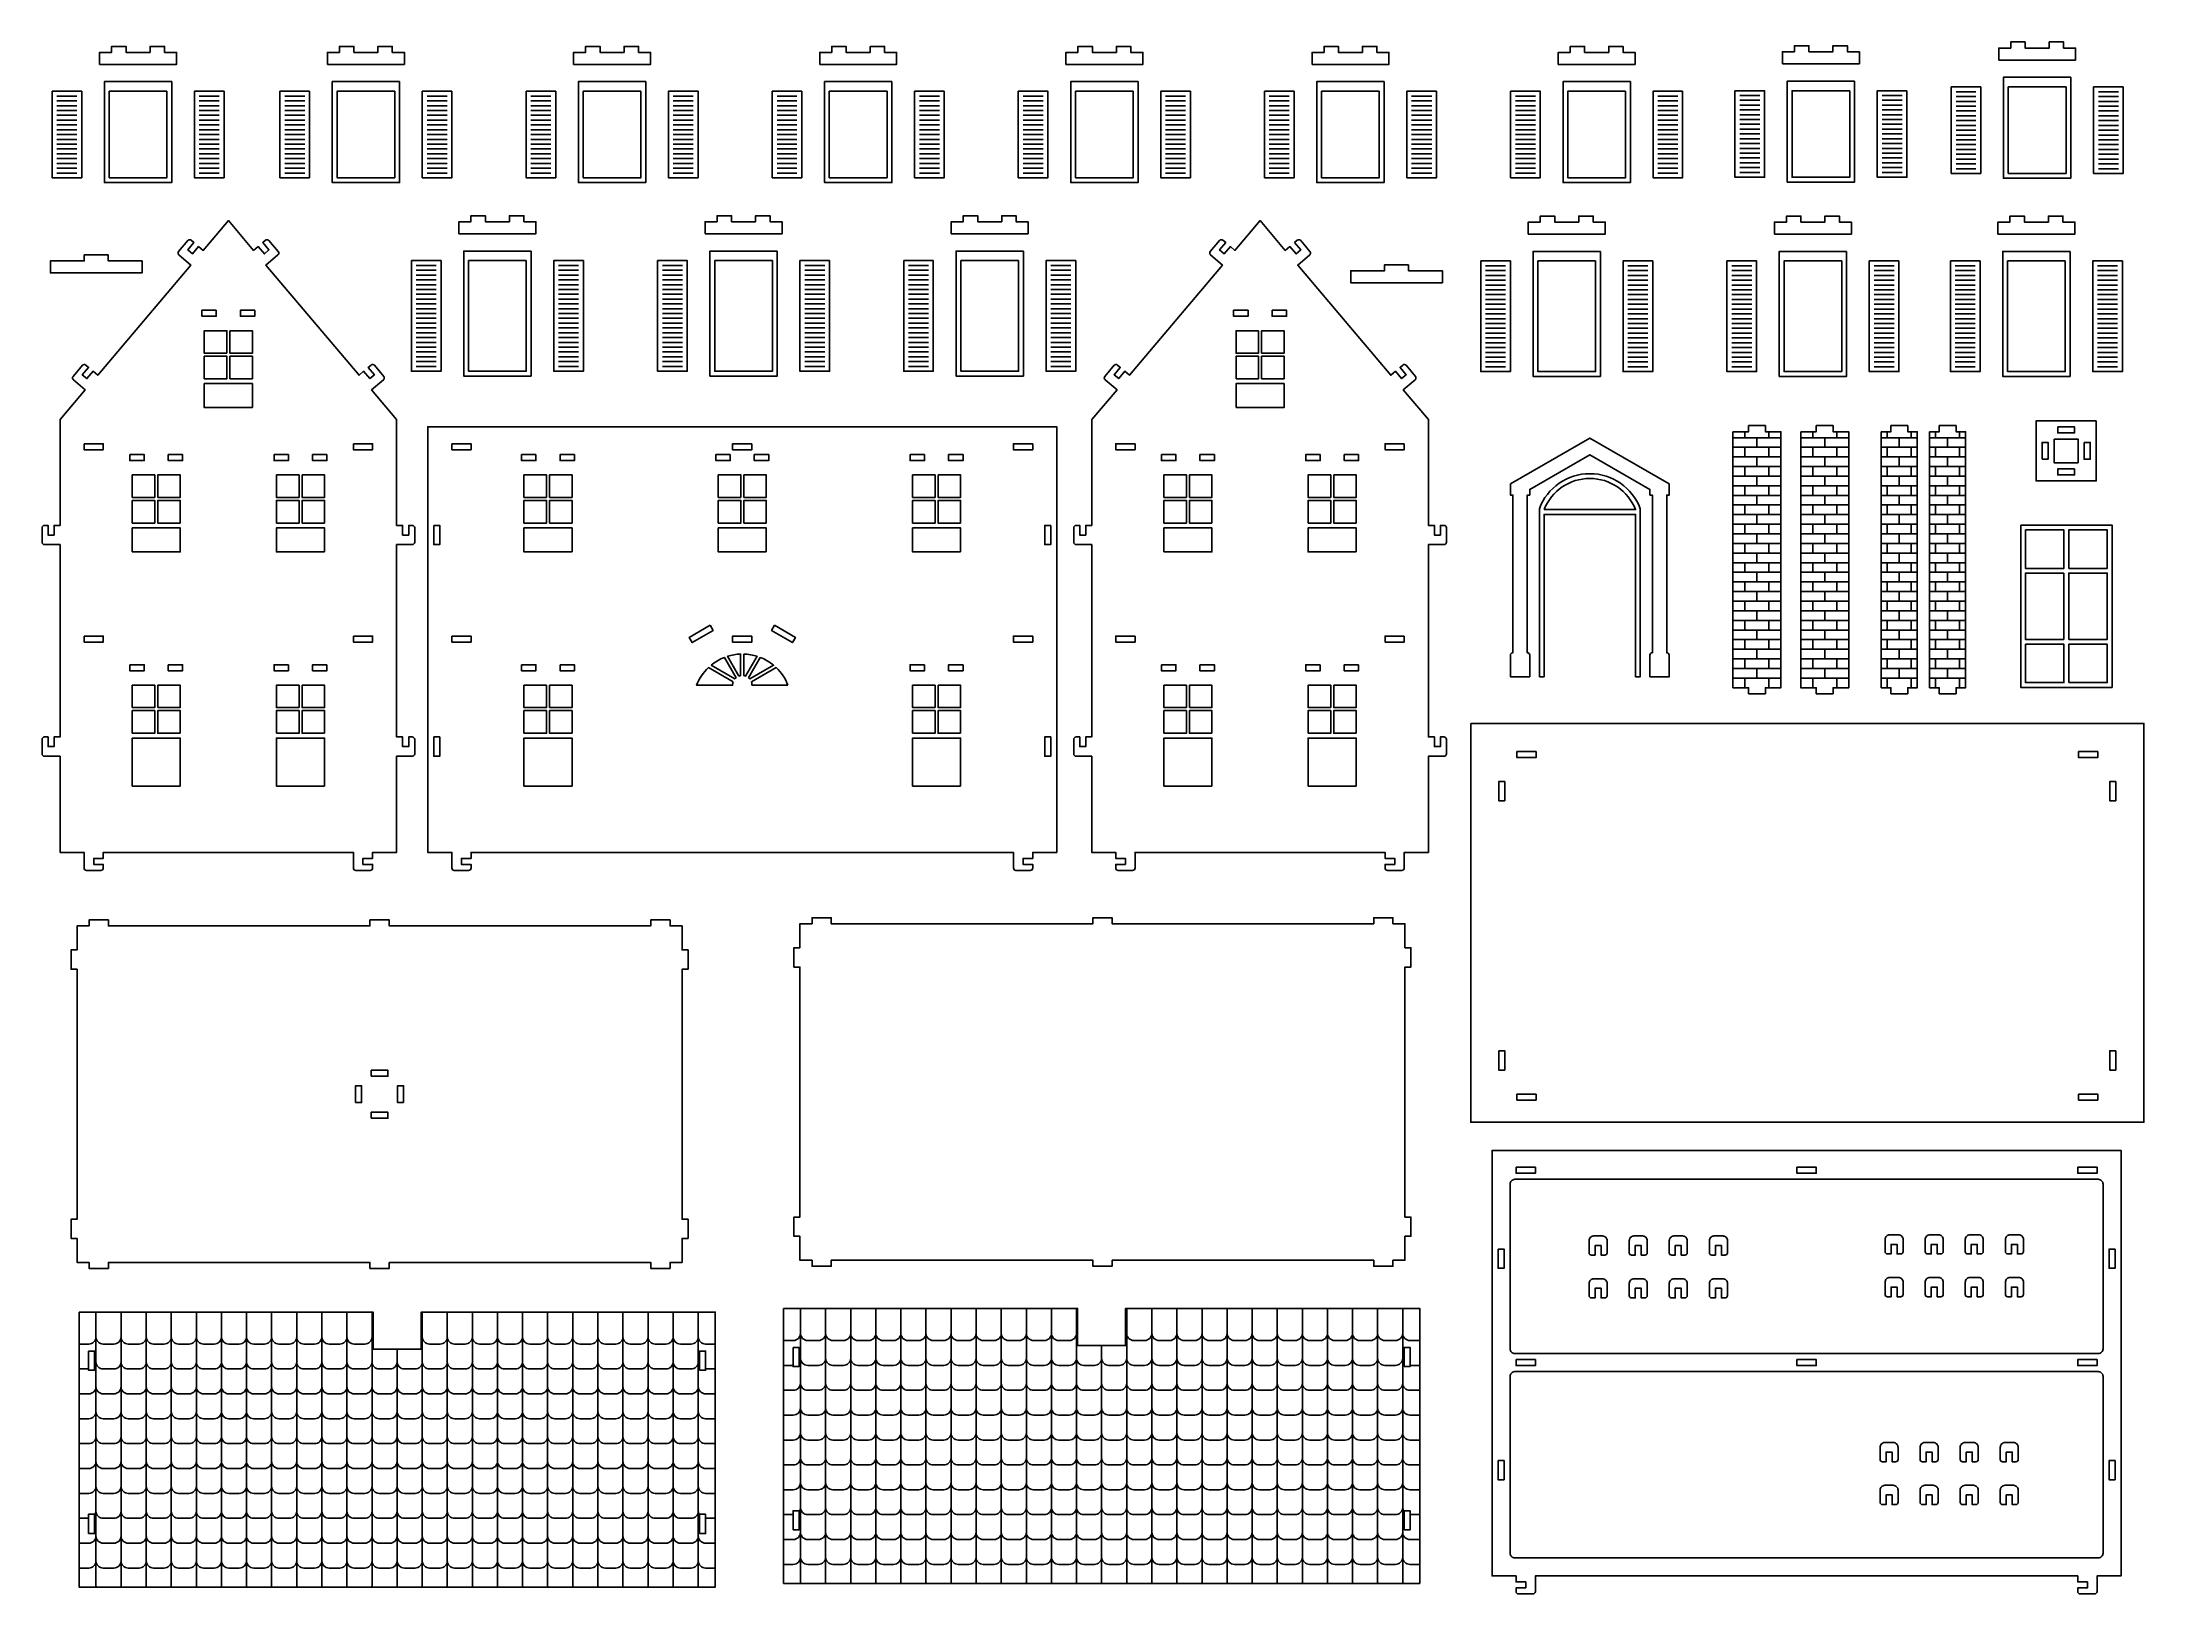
# Model space of a CAD drawing. Extents: x 7566 to 7740, y 604 to 733.
import ezdxf

# ---------------------------------------------------------------- set-up
doc = ezdxf.new("R2010")
doc.units = 0
doc.header["$MEASUREMENT"] = 0
doc.layers.add('LAYER1', color=18, linetype='CONTINUOUS')

msp = doc.modelspace()

# ---------------------------------------------------------------- linework, layer by layer
at = {"layer": 'LAYER1'}
for points in [[(7570.42, 731.63), (7570.42, 732.63), (7571.42, 732.63), (7571.42, 733.13), (7572.62, 733.13), (7572.62, 732.63), (7574.62, 732.63), (7574.62, 733.13), (7575.82, 733.13), (7575.82, 732.63), (7576.82, 732.63), (7576.82, 731.63)], [(7589.37, 731.63), (7589.37, 732.63), (7590.37, 732.63), (7590.37, 733.13), (7591.57, 733.13), (7591.57, 732.63), (7593.57, 732.63), (7593.57, 733.13), (7594.77, 733.13), (7594.77, 732.63), (7595.77, 732.63), (7595.77, 731.63)], [(7609.85, 731.63), (7609.85, 732.63), (7610.85, 732.63), (7610.85, 733.13), (7612.05, 733.13), (7612.05, 732.63), (7614.05, 732.63), (7614.05, 733.13), (7615.25, 733.13), (7615.25, 732.63), (7616.25, 732.63), (7616.25, 731.63)], [(7630.32, 731.63), (7630.32, 732.63), (7631.32, 732.63), (7631.32, 733.13), (7632.52, 733.13), (7632.52, 732.63), (7634.52, 732.63), (7634.52, 733.13), (7635.72, 733.13), (7635.72, 732.63), (7636.72, 732.63), (7636.72, 731.63)], [(7650.8, 731.63), (7650.8, 732.63), (7651.8, 732.63), (7651.8, 733.13), (7653, 733.13), (7653, 732.63), (7655, 732.63), (7655, 733.13), (7656.2, 733.13), (7656.2, 732.63), (7657.2, 732.63), (7657.2, 731.63)], [(7671.27, 731.63), (7671.27, 732.63), (7672.27, 732.63), (7672.27, 733.13), (7673.47, 733.13), (7673.47, 732.63), (7675.47, 732.63), (7675.47, 733.13), (7676.67, 733.13), (7676.67, 732.63), (7677.67, 732.63), (7677.67, 731.63)], [(7691.75, 731.63), (7691.75, 732.63), (7692.75, 732.63), (7692.75, 733.13), (7693.95, 733.13), (7693.95, 732.63), (7695.95, 732.63), (7695.95, 733.13), (7697.15, 733.13), (7697.15, 732.63), (7698.15, 732.63), (7698.15, 731.63)], [(7710.4, 731.69), (7710.4, 732.69), (7711.4, 732.69), (7711.4, 733.19), (7712.6, 733.19), (7712.6, 732.69), (7714.6, 732.69), (7714.6, 733.19), (7715.8, 733.19), (7715.8, 732.69), (7716.8, 732.69), (7716.8, 731.69)], [(7728.39, 732), (7728.39, 733), (7729.39, 733), (7729.39, 733.5), (7730.59, 733.5), (7730.59, 733), (7732.59, 733), (7732.59, 733.5), (7733.79, 733.5), (7733.79, 733), (7734.79, 733), (7734.79, 732)], [(7566.47, 729.4), (7568.93, 729.4), (7568.93, 722.2), (7566.47, 722.2)], [(7576.42, 730.2), (7570.82, 730.2), (7570.82, 721.8), (7576.42, 721.8)], [(7576.02, 729.4), (7571.22, 729.4), (7571.22, 722.2), (7576.02, 722.2)], [(7580.77, 729.4), (7578.31, 729.4), (7578.31, 722.2), (7580.77, 722.2)], [(7585.42, 729.4), (7587.88, 729.4), (7587.88, 722.2), (7585.42, 722.2)], [(7595.37, 730.2), (7589.77, 730.2), (7589.77, 721.8), (7595.37, 721.8)], [(7594.97, 729.4), (7590.17, 729.4), (7590.17, 722.2), (7594.97, 722.2)], [(7599.73, 729.4), (7597.26, 729.4), (7597.26, 722.2), (7599.73, 722.2)], [(7605.89, 729.4), (7608.36, 729.4), (7608.36, 722.2), (7605.89, 722.2)], [(7615.85, 730.2), (7610.25, 730.2), (7610.25, 721.8), (7615.85, 721.8)], [(7615.45, 729.4), (7610.65, 729.4), (7610.65, 722.2), (7615.45, 722.2)], [(7620.2, 729.4), (7617.74, 729.4), (7617.74, 722.2), (7620.2, 722.2)], [(7626.37, 729.4), (7628.83, 729.4), (7628.83, 722.2), (7626.37, 722.2)], [(7636.32, 730.2), (7630.72, 730.2), (7630.72, 721.8), (7636.32, 721.8)], [(7635.92, 729.4), (7631.12, 729.4), (7631.12, 722.2), (7635.92, 722.2)], [(7640.68, 729.4), (7638.21, 729.4), (7638.21, 722.2), (7640.68, 722.2)], [(7646.84, 729.4), (7649.31, 729.4), (7649.31, 722.2), (7646.84, 722.2)], [(7656.8, 730.2), (7651.2, 730.2), (7651.2, 721.8), (7656.8, 721.8)], [(7656.4, 729.4), (7651.6, 729.4), (7651.6, 722.2), (7656.4, 722.2)], [(7661.15, 729.4), (7658.69, 729.4), (7658.69, 722.2), (7661.15, 722.2)], [(7667.32, 729.4), (7669.78, 729.4), (7669.78, 722.2), (7667.32, 722.2)], [(7677.27, 730.2), (7671.67, 730.2), (7671.67, 721.8), (7677.27, 721.8)], [(7676.87, 729.4), (7672.07, 729.4), (7672.07, 722.2), (7676.87, 722.2)], [(7681.63, 729.4), (7679.16, 729.4), (7679.16, 722.2), (7681.63, 722.2)], [(7687.79, 729.4), (7690.26, 729.4), (7690.26, 722.2), (7687.79, 722.2)], [(7697.75, 730.2), (7692.15, 730.2), (7692.15, 721.8), (7697.75, 721.8)], [(7697.35, 729.4), (7692.55, 729.4), (7692.55, 722.2), (7697.35, 722.2)], [(7702.1, 729.4), (7699.64, 729.4), (7699.64, 722.2), (7702.1, 722.2)], [(7706.45, 729.45), (7708.91, 729.45), (7708.91, 722.25), (7706.45, 722.25)], [(7716.4, 730.25), (7710.8, 730.25), (7710.8, 721.85), (7716.4, 721.85)], [(7716, 729.45), (7711.2, 729.45), (7711.2, 722.25), (7716, 722.25)], [(7720.75, 729.45), (7718.29, 729.45), (7718.29, 722.25), (7720.75, 722.25)], [(7724.44, 729.76), (7726.9, 729.76), (7726.9, 722.56), (7724.44, 722.56)], [(7734.39, 730.56), (7728.79, 730.56), (7728.79, 722.16), (7734.39, 722.16)], [(7733.99, 729.76), (7729.19, 729.76), (7729.19, 722.56), (7733.99, 722.56)], [(7738.75, 729.76), (7736.28, 729.76), (7736.28, 722.56), (7738.75, 722.56)], [(7600.31, 717.54), (7600.31, 718.54), (7601.31, 718.54), (7601.31, 719.04), (7602.51, 719.04), (7602.51, 718.54), (7604.51, 718.54), (7604.51, 719.04), (7605.71, 719.04), (7605.71, 718.54), (7606.71, 718.54), (7606.71, 717.54)], [(7620.79, 717.54), (7620.79, 718.54), (7621.79, 718.54), (7621.79, 719.04), (7622.99, 719.04), (7622.99, 718.54), (7624.99, 718.54), (7624.99, 719.04), (7626.19, 719.04), (7626.19, 718.54), (7627.19, 718.54), (7627.19, 717.54)], [(7641.26, 717.54), (7641.26, 718.54), (7642.26, 718.54), (7642.26, 719.04), (7643.46, 719.04), (7643.46, 718.54), (7645.46, 718.54), (7645.46, 719.04), (7646.66, 719.04), (7646.66, 718.54), (7647.66, 718.54), (7647.66, 717.54)], [(7689.26, 717.52), (7689.26, 718.52), (7690.26, 718.52), (7690.26, 719.02), (7691.46, 719.02), (7691.46, 718.52), (7693.46, 718.52), (7693.46, 719.02), (7694.66, 719.02), (7694.66, 718.52), (7695.66, 718.52), (7695.66, 717.52)], [(7709.74, 717.52), (7709.74, 718.52), (7710.74, 718.52), (7710.74, 719.02), (7711.94, 719.02), (7711.94, 718.52), (7713.94, 718.52), (7713.94, 719.02), (7715.14, 719.02), (7715.14, 718.52), (7716.14, 718.52), (7716.14, 717.52)], [(7728.33, 717.52), (7728.33, 718.52), (7729.33, 718.52), (7729.33, 719.02), (7730.53, 719.02), (7730.53, 718.52), (7732.53, 718.52), (7732.53, 719.02), (7733.73, 719.02), (7733.73, 718.52), (7734.73, 718.52), (7734.73, 717.52)], [(7569.14, 715.79), (7571.14, 715.79), (7571.14, 715.29), (7573.95, 715.29), (7573.95, 714.29), (7566.33, 714.29), (7566.33, 715.29), (7569.14, 715.29)], [(7596.36, 715.31), (7598.83, 715.31), (7598.83, 706.11), (7596.36, 706.11)], [(7606.31, 716.11), (7600.71, 716.11), (7600.71, 705.71), (7606.31, 705.71)], [(7605.91, 715.31), (7601.11, 715.31), (7601.11, 706.11), (7605.91, 706.11)], [(7610.67, 715.31), (7608.2, 715.31), (7608.2, 706.11), (7610.67, 706.11)], [(7616.83, 715.31), (7619.3, 715.31), (7619.3, 706.11), (7616.83, 706.11)], [(7626.79, 716.11), (7621.19, 716.11), (7621.19, 705.71), (7626.79, 705.71)], [(7626.39, 715.31), (7621.59, 715.31), (7621.59, 706.11), (7626.39, 706.11)], [(7631.14, 715.31), (7628.68, 715.31), (7628.68, 706.11), (7631.14, 706.11)], [(7637.31, 715.31), (7639.77, 715.31), (7639.77, 706.11), (7637.31, 706.11)], [(7647.26, 716.11), (7641.66, 716.11), (7641.66, 705.71), (7647.26, 705.71)], [(7646.86, 715.31), (7642.06, 715.31), (7642.06, 706.11), (7646.86, 706.11)], [(7651.62, 715.31), (7649.15, 715.31), (7649.15, 706.11), (7651.62, 706.11)], [(7685.31, 715.28), (7687.77, 715.28), (7687.77, 706.08), (7685.31, 706.08)], [(7695.26, 716.08), (7689.66, 716.08), (7689.66, 705.68), (7695.26, 705.68)], [(7694.86, 715.28), (7690.06, 715.28), (7690.06, 706.08), (7694.86, 706.08)], [(7699.61, 715.28), (7697.15, 715.28), (7697.15, 706.08), (7699.61, 706.08)], [(7705.78, 715.28), (7708.25, 715.28), (7708.25, 706.08), (7705.78, 706.08)], [(7715.74, 716.08), (7710.14, 716.08), (7710.14, 705.68), (7715.74, 705.68)], [(7715.34, 715.28), (7710.54, 715.28), (7710.54, 706.08), (7715.34, 706.08)], [(7720.09, 715.28), (7717.62, 715.28), (7717.62, 706.08), (7720.09, 706.08)], [(7724.38, 715.28), (7726.84, 715.28), (7726.84, 706.08), (7724.38, 706.08)], [(7734.33, 716.08), (7728.73, 716.08), (7728.73, 705.68), (7734.33, 705.68)], [(7733.93, 715.28), (7729.13, 715.28), (7729.13, 706.08), (7733.93, 706.08)], [(7738.68, 715.28), (7736.22, 715.28), (7736.22, 706.08), (7738.68, 706.08)], [(7679.31, 714.97), (7677.31, 714.97), (7677.31, 714.47), (7674.5, 714.47), (7674.5, 713.47), (7682.12, 713.47), (7682.12, 714.47), (7679.31, 714.47)], [(7580.13, 711.18), (7578.93, 711.18), (7578.93, 710.68), (7580.13, 710.68)], [(7583.33, 711.18), (7582.13, 711.18), (7582.13, 710.68), (7583.33, 710.68)], [(7664.75, 711.18), (7665.95, 711.18), (7665.95, 710.68), (7664.75, 710.68)], [(7667.95, 711.18), (7669.15, 711.18), (7669.15, 710.68), (7667.95, 710.68)], [(7581.01, 707.61), (7581.01, 709.48), (7579.13, 709.48), (7579.13, 707.61)], [(7581.26, 709.48), (7583.13, 709.48), (7583.13, 707.61), (7581.26, 707.61)], [(7666.83, 709.48), (7664.95, 709.48), (7664.95, 707.61), (7666.83, 707.61)], [(7667.08, 707.61), (7667.08, 709.48), (7668.95, 709.48), (7668.95, 707.61)], [(7579.13, 705.48), (7581.01, 705.48), (7581.01, 707.36), (7579.13, 707.36)], [(7583.13, 705.48), (7583.13, 707.36), (7581.26, 707.36), (7581.26, 705.48)], [(7664.95, 705.48), (7664.95, 707.36), (7666.83, 707.36), (7666.83, 705.48)], [(7668.95, 705.48), (7667.08, 705.48), (7667.08, 707.36), (7668.95, 707.36)], [(7583.13, 703.08), (7579.13, 703.08), (7579.13, 705.08), (7583.13, 705.08)], [(7664.95, 703.08), (7668.95, 703.08), (7668.95, 705.08), (7664.95, 705.08)], [(7706.28, 701.08), (7706.28, 679.78), (7707.58, 679.78), (7707.58, 679.28), (7708.98, 679.28), (7708.98, 679.78), (7710.28, 679.78), (7710.28, 701.08), (7708.98, 701.08), (7708.98, 701.58), (7707.58, 701.58), (7707.58, 701.08)], [(7711.92, 701.08), (7711.92, 679.78), (7713.22, 679.78), (7713.22, 679.28), (7714.62, 679.28), (7714.62, 679.78), (7715.92, 679.78), (7715.92, 701.08), (7714.62, 701.08), (7714.62, 701.58), (7713.22, 701.58), (7713.22, 701.08)], [(7718.62, 701.08), (7718.62, 679.78), (7719.42, 679.78), (7719.42, 679.28), (7720.82, 679.28), (7720.82, 679.78), (7721.62, 679.78), (7721.62, 701.08), (7720.82, 701.08), (7720.82, 701.58), (7719.42, 701.58), (7719.42, 701.08)], [(7722.64, 701.08), (7722.64, 679.78), (7723.44, 679.78), (7723.44, 679.28), (7724.84, 679.28), (7724.84, 679.78), (7725.64, 679.78), (7725.64, 701.08), (7724.84, 701.08), (7724.84, 701.58), (7723.44, 701.58), (7723.44, 701.08)], [(7736.5, 701.98), (7736.5, 696.98), (7731.5, 696.98), (7731.5, 701.98)], [(7733.3, 701.48), (7734.7, 701.48), (7734.7, 700.98), (7733.3, 700.98)], [(7569.13, 700.08), (7569.13, 699.58), (7570.73, 699.58), (7570.73, 700.08)], [(7591.53, 700.08), (7591.53, 699.58), (7593.13, 699.58), (7593.13, 700.08)], [(7599.72, 700.08), (7601.32, 700.08), (7601.32, 699.58), (7599.72, 699.58)], [(7624.68, 700.08), (7623.08, 700.08), (7623.08, 699.58), (7624.68, 699.58)], [(7648.04, 700.08), (7646.44, 700.08), (7646.44, 699.58), (7648.04, 699.58)], [(7656.55, 700.08), (7656.55, 699.58), (7654.95, 699.58), (7654.95, 700.08)], [(7678.95, 700.08), (7678.95, 699.58), (7677.35, 699.58), (7677.35, 700.08)], [(7732, 698.78), (7732.5, 698.78), (7732.5, 700.18), (7732, 700.18)], [(7733, 700.47), (7734.99, 700.47), (7734.99, 698.49), (7733, 698.49)], [(7735.5, 700.18), (7736, 700.18), (7736, 698.78), (7735.5, 698.78)], [(7572.93, 699.18), (7574.13, 699.18), (7574.13, 698.68), (7572.93, 698.68)], [(7576.13, 699.18), (7577.33, 699.18), (7577.33, 698.68), (7576.13, 698.68)], [(7586.13, 699.18), (7584.93, 699.18), (7584.93, 698.68), (7586.13, 698.68)], [(7589.33, 699.18), (7588.13, 699.18), (7588.13, 698.68), (7589.33, 698.68)], [(7606.72, 699.18), (7605.52, 699.18), (7605.52, 698.68), (7606.72, 698.68)], [(7609.92, 699.18), (7608.72, 699.18), (7608.72, 698.68), (7609.92, 698.68)], [(7622.88, 699.18), (7621.68, 699.18), (7621.68, 698.68), (7622.88, 698.68)], [(7626.08, 699.18), (7624.88, 699.18), (7624.88, 698.68), (7626.08, 698.68)], [(7639.04, 699.18), (7637.84, 699.18), (7637.84, 698.68), (7639.04, 698.68)], [(7642.24, 699.18), (7641.04, 699.18), (7641.04, 698.68), (7642.24, 698.68)], [(7658.75, 699.18), (7659.95, 699.18), (7659.95, 698.68), (7658.75, 698.68)], [(7661.95, 699.18), (7663.15, 699.18), (7663.15, 698.68), (7661.95, 698.68)], [(7671.95, 699.18), (7670.75, 699.18), (7670.75, 698.68), (7671.95, 698.68)], [(7675.15, 699.18), (7673.95, 699.18), (7673.95, 698.68), (7675.15, 698.68)], [(7734.7, 697.98), (7733.3, 697.98), (7733.3, 697.48), (7734.7, 697.48)], [(7575.01, 697.48), (7573.13, 697.48), (7573.13, 695.61), (7575.01, 695.61)], [(7575.26, 695.61), (7575.26, 697.48), (7577.13, 697.48), (7577.13, 695.61)], [(7587.01, 695.61), (7587.01, 697.48), (7585.13, 697.48), (7585.13, 695.61)], [(7587.26, 697.48), (7589.13, 697.48), (7589.13, 695.61), (7587.26, 695.61)], [(7607.6, 695.61), (7607.6, 697.48), (7605.72, 697.48), (7605.72, 695.61)], [(7607.85, 697.48), (7609.72, 697.48), (7609.72, 695.61), (7607.85, 695.61)], [(7623.76, 695.61), (7623.76, 697.48), (7621.88, 697.48), (7621.88, 695.61)], [(7624.01, 697.48), (7625.88, 697.48), (7625.88, 695.61), (7624.01, 695.61)], [(7639.92, 695.61), (7639.92, 697.48), (7638.04, 697.48), (7638.04, 695.61)], [(7640.17, 697.48), (7642.04, 697.48), (7642.04, 695.61), (7640.17, 695.61)], [(7660.83, 697.48), (7658.95, 697.48), (7658.95, 695.61), (7660.83, 695.61)], [(7661.08, 695.61), (7661.08, 697.48), (7662.95, 697.48), (7662.95, 695.61)], [(7672.83, 695.61), (7672.83, 697.48), (7670.95, 697.48), (7670.95, 695.61)], [(7673.08, 697.48), (7674.95, 697.48), (7674.95, 695.61), (7673.08, 695.61)], [(7573.13, 693.48), (7573.13, 695.36), (7575.01, 695.36), (7575.01, 693.48)], [(7577.13, 693.48), (7575.26, 693.48), (7575.26, 695.36), (7577.13, 695.36)], [(7585.13, 693.48), (7587.01, 693.48), (7587.01, 695.36), (7585.13, 695.36)], [(7589.13, 693.48), (7589.13, 695.36), (7587.26, 695.36), (7587.26, 693.48)], [(7605.72, 693.48), (7607.6, 693.48), (7607.6, 695.36), (7605.72, 695.36)], [(7609.72, 693.48), (7609.72, 695.36), (7607.85, 695.36), (7607.85, 693.48)], [(7621.88, 693.48), (7623.76, 693.48), (7623.76, 695.36), (7621.88, 695.36)], [(7625.88, 693.48), (7625.88, 695.36), (7624.01, 695.36), (7624.01, 693.48)], [(7638.04, 693.48), (7639.92, 693.48), (7639.92, 695.36), (7638.04, 695.36)], [(7642.04, 693.48), (7642.04, 695.36), (7640.17, 695.36), (7640.17, 693.48)], [(7658.95, 693.48), (7658.95, 695.36), (7660.83, 695.36), (7660.83, 693.48)], [(7662.95, 693.48), (7661.08, 693.48), (7661.08, 695.36), (7662.95, 695.36)], [(7670.95, 693.48), (7672.83, 693.48), (7672.83, 695.36), (7670.95, 695.36)], [(7674.95, 693.48), (7674.95, 695.36), (7673.08, 695.36), (7673.08, 693.48)], [(7573.13, 691.08), (7577.13, 691.08), (7577.13, 693.08), (7573.13, 693.08)], [(7589.13, 691.08), (7585.13, 691.08), (7585.13, 693.08), (7589.13, 693.08)], [(7598.22, 693.28), (7598.72, 693.28), (7598.72, 691.68), (7598.22, 691.68)], [(7609.72, 691.08), (7605.72, 691.08), (7605.72, 693.08), (7609.72, 693.08)], [(7625.88, 691.08), (7621.88, 691.08), (7621.88, 693.08), (7625.88, 693.08)], [(7642.04, 691.08), (7638.04, 691.08), (7638.04, 693.08), (7642.04, 693.08)], [(7649.54, 693.28), (7649.04, 693.28), (7649.04, 691.68), (7649.54, 691.68)], [(7658.95, 691.08), (7662.95, 691.08), (7662.95, 693.08), (7658.95, 693.08)], [(7674.95, 691.08), (7670.95, 691.08), (7670.95, 693.08), (7674.95, 693.08)], [(7730.22, 693.31), (7737.82, 693.31), (7737.82, 679.8), (7730.22, 679.8)], [(7730.62, 692.91), (7730.62, 689.71), (7733.82, 689.71), (7733.82, 692.91)], [(7734.22, 689.71), (7734.22, 692.91), (7737.42, 692.91), (7737.42, 689.71)], [(7734.22, 683.8), (7737.42, 683.8), (7737.42, 689.31), (7734.22, 689.31)], [(7569.13, 684.08), (7569.13, 683.58), (7570.73, 683.58), (7570.73, 684.08)], [(7591.53, 684.08), (7591.53, 683.58), (7593.13, 683.58), (7593.13, 684.08)], [(7599.72, 684.08), (7601.32, 684.08), (7601.32, 683.58), (7599.72, 683.58)], [(7621.2, 684.97), (7619.47, 683.97), (7619.72, 683.54), (7621.45, 684.54)], [(7624.68, 684.08), (7623.08, 684.08), (7623.08, 683.58), (7624.68, 683.58)], [(7626.57, 684.97), (7628.3, 683.97), (7628.05, 683.54), (7626.32, 684.54)], [(7648.04, 684.08), (7646.44, 684.08), (7646.44, 683.58), (7648.04, 683.58)], [(7656.55, 684.08), (7656.55, 683.58), (7654.95, 683.58), (7654.95, 684.08)], [(7678.95, 684.08), (7678.95, 683.58), (7677.35, 683.58), (7677.35, 684.08)], [(7730.62, 683.4), (7733.82, 683.4), (7733.82, 680.2), (7730.62, 680.2)], [(7734.22, 680.2), (7737.42, 680.2), (7737.42, 683.4), (7734.22, 683.4)], [(7572.93, 681.69), (7574.13, 681.69), (7574.13, 681.19), (7572.93, 681.19)], [(7576.13, 681.69), (7577.33, 681.69), (7577.33, 681.19), (7576.13, 681.19)], [(7586.13, 681.69), (7584.93, 681.69), (7584.93, 681.19), (7586.13, 681.19)], [(7589.33, 681.69), (7588.13, 681.69), (7588.13, 681.19), (7589.33, 681.19)], [(7605.52, 681.69), (7606.72, 681.69), (7606.72, 681.19), (7605.52, 681.19)], [(7608.72, 681.69), (7609.92, 681.69), (7609.92, 681.19), (7608.72, 681.19)], [(7639.04, 681.69), (7637.84, 681.69), (7637.84, 681.19), (7639.04, 681.19)], [(7642.24, 681.69), (7641.04, 681.69), (7641.04, 681.19), (7642.24, 681.19)], [(7658.75, 681.69), (7659.95, 681.69), (7659.95, 681.19), (7658.75, 681.19)], [(7661.95, 681.69), (7663.15, 681.69), (7663.15, 681.19), (7661.95, 681.19)], [(7671.95, 681.69), (7670.75, 681.69), (7670.75, 681.19), (7671.95, 681.19)], [(7675.15, 681.69), (7673.95, 681.69), (7673.95, 681.19), (7675.15, 681.19)], [(7575.01, 679.99), (7573.13, 679.99), (7573.13, 678.12), (7575.01, 678.12)], [(7575.26, 678.12), (7575.26, 679.99), (7577.13, 679.99), (7577.13, 678.12)], [(7587.01, 678.12), (7587.01, 679.99), (7585.13, 679.99), (7585.13, 678.12)], [(7587.26, 679.99), (7589.13, 679.99), (7589.13, 678.12), (7587.26, 678.12)], [(7607.6, 679.99), (7605.72, 679.99), (7605.72, 678.12), (7607.6, 678.12)], [(7607.85, 678.12), (7607.85, 679.99), (7609.72, 679.99), (7609.72, 678.12)], [(7639.92, 678.12), (7639.92, 679.99), (7638.04, 679.99), (7638.04, 678.12)], [(7640.17, 679.99), (7642.04, 679.99), (7642.04, 678.12), (7640.17, 678.12)], [(7660.83, 679.99), (7658.95, 679.99), (7658.95, 678.12), (7660.83, 678.12)], [(7661.08, 678.12), (7661.08, 679.99), (7662.95, 679.99), (7662.95, 678.12)], [(7672.83, 678.12), (7672.83, 679.99), (7670.95, 679.99), (7670.95, 678.12)], [(7673.08, 679.99), (7674.95, 679.99), (7674.95, 678.12), (7673.08, 678.12)], [(7573.13, 675.99), (7573.13, 677.87), (7575.01, 677.87), (7575.01, 675.99)], [(7577.13, 675.99), (7575.26, 675.99), (7575.26, 677.87), (7577.13, 677.87)], [(7585.13, 675.99), (7587.01, 675.99), (7587.01, 677.87), (7585.13, 677.87)], [(7589.13, 675.99), (7589.13, 677.87), (7587.26, 677.87), (7587.26, 675.99)], [(7605.72, 675.99), (7605.72, 677.87), (7607.6, 677.87), (7607.6, 675.99)], [(7609.72, 675.99), (7607.85, 675.99), (7607.85, 677.87), (7609.72, 677.87)], [(7638.04, 675.99), (7639.92, 675.99), (7639.92, 677.87), (7638.04, 677.87)], [(7642.04, 675.99), (7642.04, 677.87), (7640.17, 677.87), (7640.17, 675.99)], [(7658.95, 675.99), (7658.95, 677.87), (7660.83, 677.87), (7660.83, 675.99)], [(7662.95, 675.99), (7661.08, 675.99), (7661.08, 677.87), (7662.95, 677.87)], [(7670.95, 675.99), (7672.83, 675.99), (7672.83, 677.87), (7670.95, 677.87)], [(7674.95, 675.99), (7674.95, 677.87), (7673.08, 677.87), (7673.08, 675.99)], [(7684.47, 676.81), (7740.47, 676.81), (7740.47, 643.63), (7684.47, 643.63)], [(7573.13, 671.59), (7577.13, 671.59), (7577.13, 675.59), (7573.13, 675.59)], [(7589.13, 671.59), (7585.13, 671.59), (7585.13, 675.59), (7589.13, 675.59)], [(7598.22, 675.68), (7598.72, 675.68), (7598.72, 674.08), (7598.22, 674.08)], [(7605.72, 671.59), (7609.72, 671.59), (7609.72, 675.59), (7605.72, 675.59)], [(7642.04, 671.59), (7638.04, 671.59), (7638.04, 675.59), (7642.04, 675.59)], [(7649.54, 675.68), (7649.04, 675.68), (7649.04, 674.08), (7649.54, 674.08)], [(7658.95, 671.59), (7662.95, 671.59), (7662.95, 675.59), (7658.95, 675.59)], [(7674.95, 671.59), (7670.95, 671.59), (7670.95, 675.59), (7674.95, 675.59)], [(7689.91, 674.47), (7688.31, 674.47), (7688.31, 673.97), (7689.91, 673.97)], [(7735.03, 674.47), (7736.63, 674.47), (7736.63, 673.97), (7735.03, 673.97)], [(7686.81, 670.37), (7686.81, 671.97), (7687.31, 671.97), (7687.31, 670.37)], [(7738.13, 670.37), (7738.13, 671.97), (7737.63, 671.97), (7737.63, 670.37)], [(7594.51, 631.96), (7616.27, 631.96), (7616.27, 631.46), (7617.87, 631.46), (7617.87, 631.96), (7618.87, 631.96), (7618.87, 633.96), (7619.37, 633.96), (7619.37, 635.56), (7618.87, 635.56), (7618.87, 656.36), (7619.37, 656.36), (7619.37, 657.96), (7618.87, 657.96), (7618.87, 659.96), (7617.87, 659.96), (7617.87, 660.46), (7616.27, 660.46), (7616.27, 659.96), (7594.51, 659.96), (7594.51, 660.46), (7592.91, 660.46), (7592.91, 659.96), (7571.15, 659.96), (7571.15, 660.46), (7569.55, 660.46), (7569.55, 659.96), (7568.55, 659.96), (7568.55, 657.96), (7568.05, 657.96), (7568.05, 656.36), (7568.55, 656.36), (7568.55, 635.56), (7568.05, 635.56), (7568.05, 633.96), (7568.55, 633.96), (7568.55, 631.96), (7569.55, 631.96), (7569.55, 631.46), (7571.15, 631.46), (7571.15, 631.96), (7592.91, 631.96), (7592.91, 631.46), (7594.51, 631.46)], [(7654.64, 632.14), (7676.4, 632.14), (7676.4, 631.64), (7678, 631.64), (7678, 632.14), (7679, 632.14), (7679, 634.14), (7679.5, 634.14), (7679.5, 635.74), (7679, 635.74), (7679, 656.54), (7679.5, 656.54), (7679.5, 658.14), (7679, 658.14), (7679, 660.14), (7678, 660.14), (7678, 660.64), (7676.4, 660.64), (7676.4, 660.14), (7654.64, 660.14), (7654.64, 660.64), (7653.04, 660.64), (7653.04, 660.14), (7631.28, 660.14), (7631.28, 660.64), (7629.68, 660.64), (7629.68, 660.14), (7628.68, 660.14), (7628.68, 658.14), (7628.18, 658.14), (7628.18, 656.54), (7628.68, 656.54), (7628.68, 635.74), (7628.18, 635.74), (7628.18, 634.14), (7628.68, 634.14), (7628.68, 632.14), (7629.68, 632.14), (7629.68, 631.64), (7631.28, 631.64), (7631.28, 632.14), (7653.04, 632.14), (7653.04, 631.64), (7654.64, 631.64)], [(7686.81, 649.57), (7686.81, 647.97), (7687.31, 647.97), (7687.31, 649.57)], [(7738.13, 649.57), (7738.13, 647.97), (7737.63, 647.97), (7737.63, 649.57)], [(7593.01, 647.46), (7594.41, 647.46), (7594.41, 647.96), (7593.01, 647.96)], [(7591.71, 645.26), (7591.71, 646.66), (7592.21, 646.66), (7592.21, 645.26)], [(7595.71, 645.26), (7595.71, 646.66), (7595.21, 646.66), (7595.21, 645.26)], [(7689.91, 645.97), (7688.31, 645.97), (7688.31, 645.47), (7689.91, 645.47)], [(7735.03, 645.97), (7736.63, 645.97), (7736.63, 645.47), (7735.03, 645.47)], [(7593.01, 643.96), (7594.41, 643.96), (7594.41, 644.46), (7593.01, 644.46)], [(7688.25, 639.88), (7689.85, 639.88), (7689.85, 639.38), (7688.25, 639.38)], [(7711.61, 639.88), (7713.21, 639.88), (7713.21, 639.38), (7711.61, 639.38)], [(7736.57, 639.88), (7734.97, 639.88), (7734.97, 639.38), (7736.57, 639.38)], [(7686.75, 633.08), (7687.25, 633.08), (7687.25, 631.48), (7686.75, 631.48)], [(7738.07, 633.08), (7737.57, 633.08), (7737.57, 631.48), (7738.07, 631.48)], [(7568.71, 627.84), (7593.17, 627.84), (7593.17, 624.74), (7597.17, 624.74), (7597.17, 627.84), (7621.63, 627.84), (7621.63, 604.96), (7568.71, 604.96)], [(7627.31, 628.14), (7651.77, 628.14), (7651.77, 625.05), (7655.77, 625.05), (7655.77, 628.14), (7680.23, 628.14), (7680.23, 605.26), (7627.31, 605.26)], [(7569.51, 624.59), (7569.51, 622.99), (7570.01, 622.99), (7570.01, 624.59)], [(7620.33, 622.99), (7620.33, 624.59), (7620.83, 624.59), (7620.83, 622.99)], [(7628.11, 624.9), (7628.11, 623.3), (7628.61, 623.3), (7628.61, 624.9)], [(7678.93, 623.3), (7678.93, 624.9), (7679.43, 624.9), (7679.43, 623.3)], [(7688.25, 623.88), (7689.85, 623.88), (7689.85, 623.38), (7688.25, 623.38)], [(7711.61, 623.88), (7713.21, 623.88), (7713.21, 623.38), (7711.61, 623.38)], [(7736.57, 623.88), (7734.97, 623.88), (7734.97, 623.38), (7736.57, 623.38)], [(7686.75, 615.48), (7687.25, 615.48), (7687.25, 613.88), (7686.75, 613.88)], [(7738.07, 615.48), (7737.57, 615.48), (7737.57, 613.88), (7738.07, 613.88)], [(7569.51, 609.41), (7569.51, 611.01), (7570.01, 611.01), (7570.01, 609.41)], [(7620.33, 609.41), (7620.33, 611.01), (7620.83, 611.01), (7620.83, 609.41)], [(7628.11, 609.71), (7628.11, 611.31), (7628.61, 611.31), (7628.61, 609.71)], [(7678.93, 609.71), (7678.93, 611.31), (7679.43, 611.31), (7679.43, 609.71)]]:
    msp.add_lwpolyline(points, close=True, dxfattribs=at)
for points in [[(7724.84, 729.36), (7726.5, 729.36)], [(7738.35, 729.36), (7736.68, 729.36)], [(7566.87, 729), (7568.53, 729)], [(7568.53, 728.6), (7566.87, 728.6)], [(7568.53, 728.2), (7566.87, 728.2)], [(7568.53, 727.8), (7566.87, 727.8)], [(7568.53, 727.4), (7566.87, 727.4)], [(7580.37, 729), (7578.71, 729)], [(7578.71, 728.6), (7580.37, 728.6)], [(7578.71, 728.2), (7580.37, 728.2)], [(7578.71, 727.8), (7580.37, 727.8)], [(7578.71, 727.4), (7580.37, 727.4)], [(7585.82, 729), (7587.48, 729)], [(7587.48, 728.6), (7585.82, 728.6)], [(7587.48, 728.2), (7585.82, 728.2)], [(7587.48, 727.8), (7585.82, 727.8)], [(7587.48, 727.4), (7585.82, 727.4)], [(7599.33, 729), (7597.66, 729)], [(7597.66, 728.6), (7599.33, 728.6)], [(7597.66, 728.2), (7599.33, 728.2)], [(7597.66, 727.8), (7599.33, 727.8)], [(7597.66, 727.4), (7599.33, 727.4)], [(7606.29, 729), (7607.96, 729)], [(7607.96, 728.6), (7606.29, 728.6)], [(7607.96, 728.2), (7606.29, 728.2)], [(7607.96, 727.8), (7606.29, 727.8)], [(7607.96, 727.4), (7606.29, 727.4)], [(7619.8, 729), (7618.14, 729)], [(7618.14, 728.6), (7619.8, 728.6)], [(7618.14, 728.2), (7619.8, 728.2)], [(7618.14, 727.8), (7619.8, 727.8)], [(7618.14, 727.4), (7619.8, 727.4)], [(7626.77, 729), (7628.43, 729)], [(7628.43, 728.6), (7626.77, 728.6)], [(7628.43, 728.2), (7626.77, 728.2)], [(7628.43, 727.8), (7626.77, 727.8)], [(7628.43, 727.4), (7626.77, 727.4)], [(7640.28, 729), (7638.61, 729)], [(7638.61, 728.6), (7640.28, 728.6)], [(7638.61, 728.2), (7640.28, 728.2)], [(7638.61, 727.8), (7640.28, 727.8)], [(7638.61, 727.4), (7640.28, 727.4)], [(7647.24, 729), (7648.91, 729)], [(7648.91, 728.6), (7647.24, 728.6)], [(7648.91, 728.2), (7647.24, 728.2)], [(7648.91, 727.8), (7647.24, 727.8)], [(7648.91, 727.4), (7647.24, 727.4)], [(7660.75, 729), (7659.09, 729)], [(7659.09, 728.6), (7660.75, 728.6)], [(7659.09, 728.2), (7660.75, 728.2)], [(7659.09, 727.8), (7660.75, 727.8)], [(7659.09, 727.4), (7660.75, 727.4)], [(7667.72, 729), (7669.38, 729)], [(7669.38, 728.6), (7667.72, 728.6)], [(7669.38, 728.2), (7667.72, 728.2)], [(7669.38, 727.8), (7667.72, 727.8)], [(7669.38, 727.4), (7667.72, 727.4)], [(7681.23, 729), (7679.56, 729)], [(7679.56, 728.6), (7681.23, 728.6)], [(7679.56, 728.2), (7681.23, 728.2)], [(7679.56, 727.8), (7681.23, 727.8)], [(7679.56, 727.4), (7681.23, 727.4)], [(7688.19, 729), (7689.86, 729)], [(7689.86, 728.6), (7688.19, 728.6)], [(7689.86, 728.2), (7688.19, 728.2)], [(7689.86, 727.8), (7688.19, 727.8)], [(7689.86, 727.4), (7688.19, 727.4)], [(7701.7, 729), (7700.04, 729)], [(7700.04, 728.6), (7701.7, 728.6)], [(7700.04, 728.2), (7701.7, 728.2)], [(7700.04, 727.8), (7701.7, 727.8)], [(7700.04, 727.4), (7701.7, 727.4)], [(7706.85, 729.05), (7708.51, 729.05)], [(7708.51, 728.65), (7706.85, 728.65)], [(7708.51, 728.25), (7706.85, 728.25)], [(7708.51, 727.85), (7706.85, 727.85)], [(7708.51, 727.45), (7706.85, 727.45)], [(7720.35, 729.05), (7718.69, 729.05)], [(7718.69, 728.65), (7720.35, 728.65)], [(7718.69, 728.25), (7720.35, 728.25)], [(7718.69, 727.85), (7720.35, 727.85)], [(7718.69, 727.45), (7720.35, 727.45)], [(7726.5, 728.96), (7724.84, 728.96)], [(7726.5, 728.56), (7724.84, 728.56)], [(7726.5, 728.16), (7724.84, 728.16)], [(7726.5, 727.76), (7724.84, 727.76)], [(7726.5, 727.36), (7724.84, 727.36)], [(7736.68, 728.96), (7738.35, 728.96)], [(7736.68, 728.56), (7738.35, 728.56)], [(7736.68, 728.16), (7738.35, 728.16)], [(7736.68, 727.76), (7738.35, 727.76)], [(7736.68, 727.36), (7738.35, 727.36)], [(7568.53, 727), (7566.87, 727)], [(7568.53, 726.6), (7566.87, 726.6)], [(7568.53, 726.2), (7566.87, 726.2)], [(7568.53, 725.8), (7566.87, 725.8)], [(7578.71, 727), (7580.37, 727)], [(7578.71, 726.6), (7580.37, 726.6)], [(7578.71, 726.2), (7580.37, 726.2)], [(7578.71, 725.8), (7580.37, 725.8)], [(7587.48, 727), (7585.82, 727)], [(7587.48, 726.6), (7585.82, 726.6)], [(7587.48, 726.2), (7585.82, 726.2)], [(7587.48, 725.8), (7585.82, 725.8)], [(7597.66, 727), (7599.33, 727)], [(7597.66, 726.6), (7599.33, 726.6)], [(7597.66, 726.2), (7599.33, 726.2)], [(7597.66, 725.8), (7599.33, 725.8)], [(7607.96, 727), (7606.29, 727)], [(7607.96, 726.6), (7606.29, 726.6)], [(7607.96, 726.2), (7606.29, 726.2)], [(7607.96, 725.8), (7606.29, 725.8)], [(7618.14, 727), (7619.8, 727)], [(7618.14, 726.6), (7619.8, 726.6)], [(7618.14, 726.2), (7619.8, 726.2)], [(7618.14, 725.8), (7619.8, 725.8)], [(7628.43, 727), (7626.77, 727)], [(7628.43, 726.6), (7626.77, 726.6)], [(7628.43, 726.2), (7626.77, 726.2)], [(7628.43, 725.8), (7626.77, 725.8)], [(7638.61, 727), (7640.28, 727)], [(7638.61, 726.6), (7640.28, 726.6)], [(7638.61, 726.2), (7640.28, 726.2)], [(7638.61, 725.8), (7640.28, 725.8)], [(7648.91, 727), (7647.24, 727)], [(7648.91, 726.6), (7647.24, 726.6)], [(7648.91, 726.2), (7647.24, 726.2)], [(7648.91, 725.8), (7647.24, 725.8)], [(7659.09, 727), (7660.75, 727)], [(7659.09, 726.6), (7660.75, 726.6)], [(7659.09, 726.2), (7660.75, 726.2)], [(7659.09, 725.8), (7660.75, 725.8)], [(7669.38, 727), (7667.72, 727)], [(7669.38, 726.6), (7667.72, 726.6)], [(7669.38, 726.2), (7667.72, 726.2)], [(7669.38, 725.8), (7667.72, 725.8)], [(7679.56, 727), (7681.23, 727)], [(7679.56, 726.6), (7681.23, 726.6)], [(7679.56, 726.2), (7681.23, 726.2)], [(7679.56, 725.8), (7681.23, 725.8)], [(7689.86, 727), (7688.19, 727)], [(7689.86, 726.6), (7688.19, 726.6)], [(7689.86, 726.2), (7688.19, 726.2)], [(7689.86, 725.8), (7688.19, 725.8)], [(7700.04, 727), (7701.7, 727)], [(7700.04, 726.6), (7701.7, 726.6)], [(7700.04, 726.2), (7701.7, 726.2)], [(7700.04, 725.8), (7701.7, 725.8)], [(7708.51, 727.05), (7706.85, 727.05)], [(7708.51, 726.65), (7706.85, 726.65)], [(7708.51, 726.25), (7706.85, 726.25)], [(7708.51, 725.85), (7706.85, 725.85)], [(7718.69, 727.05), (7720.35, 727.05)], [(7718.69, 726.65), (7720.35, 726.65)], [(7718.69, 726.25), (7720.35, 726.25)], [(7718.69, 725.85), (7720.35, 725.85)], [(7726.5, 726.96), (7724.84, 726.96)], [(7726.5, 726.56), (7724.84, 726.56)], [(7726.5, 726.16), (7724.84, 726.16)], [(7726.5, 725.76), (7724.84, 725.76)], [(7736.68, 726.96), (7738.35, 726.96)], [(7736.68, 726.56), (7738.35, 726.56)], [(7736.68, 726.16), (7738.35, 726.16)], [(7736.68, 725.76), (7738.35, 725.76)], [(7568.53, 725.4), (7566.87, 725.4)], [(7568.53, 725), (7566.87, 725)], [(7566.87, 724.6), (7568.53, 724.6)], [(7568.53, 724.2), (7566.87, 724.2)], [(7578.71, 725.4), (7580.37, 725.4)], [(7578.71, 725), (7580.37, 725)], [(7580.37, 724.6), (7578.71, 724.6)], [(7578.71, 724.2), (7580.37, 724.2)], [(7587.48, 725.4), (7585.82, 725.4)], [(7587.48, 725), (7585.82, 725)], [(7585.82, 724.6), (7587.48, 724.6)], [(7587.48, 724.2), (7585.82, 724.2)], [(7597.66, 725.4), (7599.33, 725.4)], [(7597.66, 725), (7599.33, 725)], [(7599.33, 724.6), (7597.66, 724.6)], [(7597.66, 724.2), (7599.33, 724.2)], [(7607.96, 725.4), (7606.29, 725.4)], [(7607.96, 725), (7606.29, 725)], [(7606.29, 724.6), (7607.96, 724.6)], [(7607.96, 724.2), (7606.29, 724.2)], [(7618.14, 725.4), (7619.8, 725.4)], [(7618.14, 725), (7619.8, 725)], [(7619.8, 724.6), (7618.14, 724.6)], [(7618.14, 724.2), (7619.8, 724.2)], [(7628.43, 725.4), (7626.77, 725.4)], [(7628.43, 725), (7626.77, 725)], [(7626.77, 724.6), (7628.43, 724.6)], [(7628.43, 724.2), (7626.77, 724.2)], [(7638.61, 725.4), (7640.28, 725.4)], [(7638.61, 725), (7640.28, 725)], [(7640.28, 724.6), (7638.61, 724.6)], [(7638.61, 724.2), (7640.28, 724.2)], [(7648.91, 725.4), (7647.24, 725.4)], [(7648.91, 725), (7647.24, 725)], [(7647.24, 724.6), (7648.91, 724.6)], [(7648.91, 724.2), (7647.24, 724.2)], [(7659.09, 725.4), (7660.75, 725.4)], [(7659.09, 725), (7660.75, 725)], [(7660.75, 724.6), (7659.09, 724.6)], [(7659.09, 724.2), (7660.75, 724.2)], [(7669.38, 725.4), (7667.72, 725.4)], [(7669.38, 725), (7667.72, 725)], [(7667.72, 724.6), (7669.38, 724.6)], [(7669.38, 724.2), (7667.72, 724.2)], [(7679.56, 725.4), (7681.23, 725.4)], [(7679.56, 725), (7681.23, 725)], [(7681.23, 724.6), (7679.56, 724.6)], [(7679.56, 724.2), (7681.23, 724.2)], [(7689.86, 725.4), (7688.19, 725.4)], [(7689.86, 725), (7688.19, 725)], [(7688.19, 724.6), (7689.86, 724.6)], [(7689.86, 724.2), (7688.19, 724.2)], [(7700.04, 725.4), (7701.7, 725.4)], [(7700.04, 725), (7701.7, 725)], [(7701.7, 724.6), (7700.04, 724.6)], [(7700.04, 724.2), (7701.7, 724.2)], [(7708.51, 725.45), (7706.85, 725.45)], [(7708.51, 725.05), (7706.85, 725.05)], [(7706.85, 724.65), (7708.51, 724.65)], [(7708.51, 724.25), (7706.85, 724.25)], [(7708.51, 723.85), (7706.85, 723.85)], [(7718.69, 725.45), (7720.35, 725.45)], [(7718.69, 725.05), (7720.35, 725.05)], [(7720.35, 724.65), (7718.69, 724.65)], [(7718.69, 724.25), (7720.35, 724.25)], [(7718.69, 723.85), (7720.35, 723.85)], [(7726.5, 725.36), (7724.84, 725.36)], [(7724.84, 724.96), (7726.5, 724.96)], [(7726.5, 724.56), (7724.84, 724.56)], [(7726.5, 724.16), (7724.84, 724.16)], [(7736.68, 725.36), (7738.35, 725.36)], [(7738.35, 724.96), (7736.68, 724.96)], [(7736.68, 724.56), (7738.35, 724.56)], [(7736.68, 724.16), (7738.35, 724.16)], [(7568.53, 723.8), (7566.87, 723.8)], [(7568.53, 723.4), (7566.87, 723.4)], [(7568.53, 723), (7566.87, 723)], [(7568.53, 722.6), (7566.87, 722.6)], [(7578.71, 723.8), (7580.37, 723.8)], [(7578.71, 723.4), (7580.37, 723.4)], [(7578.71, 723), (7580.37, 723)], [(7578.71, 722.6), (7580.37, 722.6)], [(7587.48, 723.8), (7585.82, 723.8)], [(7587.48, 723.4), (7585.82, 723.4)], [(7587.48, 723), (7585.82, 723)], [(7587.48, 722.6), (7585.82, 722.6)], [(7597.66, 723.8), (7599.33, 723.8)], [(7597.66, 723.4), (7599.33, 723.4)], [(7597.66, 723), (7599.33, 723)], [(7597.66, 722.6), (7599.33, 722.6)], [(7607.96, 723.8), (7606.29, 723.8)], [(7607.96, 723.4), (7606.29, 723.4)], [(7607.96, 723), (7606.29, 723)], [(7607.96, 722.6), (7606.29, 722.6)], [(7618.14, 723.8), (7619.8, 723.8)], [(7618.14, 723.4), (7619.8, 723.4)], [(7618.14, 723), (7619.8, 723)], [(7618.14, 722.6), (7619.8, 722.6)], [(7628.43, 723.8), (7626.77, 723.8)], [(7628.43, 723.4), (7626.77, 723.4)], [(7628.43, 723), (7626.77, 723)], [(7628.43, 722.6), (7626.77, 722.6)], [(7638.61, 723.8), (7640.28, 723.8)], [(7638.61, 723.4), (7640.28, 723.4)], [(7638.61, 723), (7640.28, 723)], [(7638.61, 722.6), (7640.28, 722.6)], [(7648.91, 723.8), (7647.24, 723.8)], [(7648.91, 723.4), (7647.24, 723.4)], [(7648.91, 723), (7647.24, 723)], [(7648.91, 722.6), (7647.24, 722.6)], [(7659.09, 723.8), (7660.75, 723.8)], [(7659.09, 723.4), (7660.75, 723.4)], [(7659.09, 723), (7660.75, 723)], [(7659.09, 722.6), (7660.75, 722.6)], [(7669.38, 723.8), (7667.72, 723.8)], [(7669.38, 723.4), (7667.72, 723.4)], [(7669.38, 723), (7667.72, 723)], [(7669.38, 722.6), (7667.72, 722.6)], [(7679.56, 723.8), (7681.23, 723.8)], [(7679.56, 723.4), (7681.23, 723.4)], [(7679.56, 723), (7681.23, 723)], [(7679.56, 722.6), (7681.23, 722.6)], [(7689.86, 723.8), (7688.19, 723.8)], [(7689.86, 723.4), (7688.19, 723.4)], [(7689.86, 723), (7688.19, 723)], [(7689.86, 722.6), (7688.19, 722.6)], [(7700.04, 723.8), (7701.7, 723.8)], [(7700.04, 723.4), (7701.7, 723.4)], [(7700.04, 723), (7701.7, 723)], [(7700.04, 722.6), (7701.7, 722.6)], [(7708.51, 723.45), (7706.85, 723.45)], [(7708.51, 723.05), (7706.85, 723.05)], [(7708.51, 722.65), (7706.85, 722.65)], [(7718.69, 723.45), (7720.35, 723.45)], [(7718.69, 723.05), (7720.35, 723.05)], [(7718.69, 722.65), (7720.35, 722.65)], [(7726.5, 723.76), (7724.84, 723.76)], [(7726.5, 723.36), (7724.84, 723.36)], [(7726.5, 722.96), (7724.84, 722.96)], [(7736.68, 723.76), (7738.35, 723.76)], [(7736.68, 723.36), (7738.35, 723.36)], [(7736.68, 722.96), (7738.35, 722.96)], [(7596.76, 714.91), (7598.43, 714.91)], [(7598.43, 714.51), (7596.76, 714.51)], [(7598.43, 714.11), (7596.76, 714.11)], [(7598.43, 713.71), (7596.76, 713.71)], [(7610.27, 714.91), (7608.6, 714.91)], [(7608.6, 714.51), (7610.27, 714.51)], [(7608.6, 714.11), (7610.27, 714.11)], [(7608.6, 713.71), (7610.27, 713.71)], [(7617.23, 714.91), (7618.9, 714.91)], [(7618.9, 714.51), (7617.23, 714.51)], [(7618.9, 714.11), (7617.23, 714.11)], [(7618.9, 713.71), (7617.23, 713.71)], [(7630.74, 714.91), (7629.08, 714.91)], [(7629.08, 714.51), (7630.74, 714.51)], [(7629.08, 714.11), (7630.74, 714.11)], [(7629.08, 713.71), (7630.74, 713.71)], [(7637.71, 714.91), (7639.37, 714.91)], [(7639.37, 714.51), (7637.71, 714.51)], [(7639.37, 714.11), (7637.71, 714.11)], [(7639.37, 713.71), (7637.71, 713.71)], [(7651.22, 714.91), (7649.55, 714.91)], [(7649.55, 714.51), (7651.22, 714.51)], [(7649.55, 714.11), (7651.22, 714.11)], [(7649.55, 713.71), (7651.22, 713.71)], [(7685.71, 714.88), (7687.37, 714.88)], [(7687.37, 714.48), (7685.71, 714.48)], [(7687.37, 714.08), (7685.71, 714.08)], [(7687.37, 713.68), (7685.71, 713.68)], [(7699.21, 714.88), (7697.55, 714.88)], [(7697.55, 714.48), (7699.21, 714.48)], [(7697.55, 714.08), (7699.21, 714.08)], [(7697.55, 713.68), (7699.21, 713.68)], [(7706.18, 714.88), (7707.85, 714.88)], [(7707.85, 714.48), (7706.18, 714.48)], [(7707.85, 714.08), (7706.18, 714.08)], [(7707.85, 713.68), (7706.18, 713.68)], [(7719.69, 714.88), (7718.02, 714.88)], [(7718.02, 714.48), (7719.69, 714.48)], [(7718.02, 714.08), (7719.69, 714.08)], [(7718.02, 713.68), (7719.69, 713.68)], [(7724.78, 714.88), (7726.44, 714.88)], [(7726.44, 714.48), (7724.78, 714.48)], [(7726.44, 714.08), (7724.78, 714.08)], [(7726.44, 713.68), (7724.78, 713.68)], [(7738.28, 714.88), (7736.62, 714.88)], [(7736.62, 714.48), (7738.28, 714.48)], [(7736.62, 714.08), (7738.28, 714.08)], [(7736.62, 713.68), (7738.28, 713.68)], [(7598.43, 713.31), (7596.76, 713.31)], [(7598.43, 712.91), (7596.76, 712.91)], [(7598.43, 712.51), (7596.76, 712.51)], [(7598.43, 712.11), (7596.76, 712.11)], [(7598.43, 711.71), (7596.76, 711.71)], [(7608.6, 713.31), (7610.27, 713.31)], [(7608.6, 712.91), (7610.27, 712.91)], [(7608.6, 712.51), (7610.27, 712.51)], [(7608.6, 712.11), (7610.27, 712.11)], [(7608.6, 711.71), (7610.27, 711.71)], [(7618.9, 713.31), (7617.23, 713.31)], [(7618.9, 712.91), (7617.23, 712.91)], [(7618.9, 712.51), (7617.23, 712.51)], [(7618.9, 712.11), (7617.23, 712.11)], [(7618.9, 711.71), (7617.23, 711.71)], [(7629.08, 713.31), (7630.74, 713.31)], [(7629.08, 712.91), (7630.74, 712.91)], [(7629.08, 712.51), (7630.74, 712.51)], [(7629.08, 712.11), (7630.74, 712.11)], [(7629.08, 711.71), (7630.74, 711.71)], [(7639.37, 713.31), (7637.71, 713.31)], [(7639.37, 712.91), (7637.71, 712.91)], [(7639.37, 712.51), (7637.71, 712.51)], [(7639.37, 712.11), (7637.71, 712.11)], [(7639.37, 711.71), (7637.71, 711.71)], [(7649.55, 713.31), (7651.22, 713.31)], [(7649.55, 712.91), (7651.22, 712.91)], [(7649.55, 712.51), (7651.22, 712.51)], [(7649.55, 712.11), (7651.22, 712.11)], [(7649.55, 711.71), (7651.22, 711.71)], [(7687.37, 713.28), (7685.71, 713.28)], [(7687.37, 712.88), (7685.71, 712.88)], [(7687.37, 712.48), (7685.71, 712.48)], [(7687.37, 712.08), (7685.71, 712.08)], [(7687.37, 711.68), (7685.71, 711.68)], [(7697.55, 713.28), (7699.21, 713.28)], [(7697.55, 712.88), (7699.21, 712.88)], [(7697.55, 712.48), (7699.21, 712.48)], [(7697.55, 712.08), (7699.21, 712.08)], [(7697.55, 711.68), (7699.21, 711.68)], [(7707.85, 713.28), (7706.18, 713.28)], [(7707.85, 712.88), (7706.18, 712.88)], [(7707.85, 712.48), (7706.18, 712.48)], [(7707.85, 712.08), (7706.18, 712.08)], [(7707.85, 711.68), (7706.18, 711.68)], [(7718.02, 713.28), (7719.69, 713.28)], [(7718.02, 712.88), (7719.69, 712.88)], [(7718.02, 712.48), (7719.69, 712.48)], [(7718.02, 712.08), (7719.69, 712.08)], [(7718.02, 711.68), (7719.69, 711.68)], [(7726.44, 713.28), (7724.78, 713.28)], [(7726.44, 712.88), (7724.78, 712.88)], [(7726.44, 712.48), (7724.78, 712.48)], [(7726.44, 712.08), (7724.78, 712.08)], [(7726.44, 711.68), (7724.78, 711.68)], [(7736.62, 713.28), (7738.28, 713.28)], [(7736.62, 712.88), (7738.28, 712.88)], [(7736.62, 712.48), (7738.28, 712.48)], [(7736.62, 712.08), (7738.28, 712.08)], [(7736.62, 711.68), (7738.28, 711.68)], [(7598.43, 711.31), (7596.76, 711.31)], [(7598.43, 710.91), (7596.76, 710.91)], [(7596.76, 710.51), (7598.43, 710.51)], [(7598.43, 710.11), (7596.76, 710.11)], [(7608.6, 711.31), (7610.27, 711.31)], [(7608.6, 710.91), (7610.27, 710.91)], [(7610.27, 710.51), (7608.6, 710.51)], [(7608.6, 710.11), (7610.27, 710.11)], [(7618.9, 711.31), (7617.23, 711.31)], [(7618.9, 710.91), (7617.23, 710.91)], [(7617.23, 710.51), (7618.9, 710.51)], [(7618.9, 710.11), (7617.23, 710.11)], [(7629.08, 711.31), (7630.74, 711.31)], [(7629.08, 710.91), (7630.74, 710.91)], [(7630.74, 710.51), (7629.08, 710.51)], [(7629.08, 710.11), (7630.74, 710.11)], [(7639.37, 711.31), (7637.71, 711.31)], [(7639.37, 710.91), (7637.71, 710.91)], [(7637.71, 710.51), (7639.37, 710.51)], [(7639.37, 710.11), (7637.71, 710.11)], [(7649.55, 711.31), (7651.22, 711.31)], [(7649.55, 710.91), (7651.22, 710.91)], [(7651.22, 710.51), (7649.55, 710.51)], [(7649.55, 710.11), (7651.22, 710.11)], [(7687.37, 711.28), (7685.71, 711.28)], [(7687.37, 710.88), (7685.71, 710.88)], [(7685.71, 710.48), (7687.37, 710.48)], [(7687.37, 710.08), (7685.71, 710.08)], [(7697.55, 711.28), (7699.21, 711.28)], [(7697.55, 710.88), (7699.21, 710.88)], [(7699.21, 710.48), (7697.55, 710.48)], [(7697.55, 710.08), (7699.21, 710.08)], [(7707.85, 711.28), (7706.18, 711.28)], [(7707.85, 710.88), (7706.18, 710.88)], [(7706.18, 710.48), (7707.85, 710.48)], [(7707.85, 710.08), (7706.18, 710.08)], [(7718.02, 711.28), (7719.69, 711.28)], [(7718.02, 710.88), (7719.69, 710.88)], [(7719.69, 710.48), (7718.02, 710.48)], [(7718.02, 710.08), (7719.69, 710.08)], [(7726.44, 711.28), (7724.78, 711.28)], [(7726.44, 710.88), (7724.78, 710.88)], [(7724.78, 710.48), (7726.44, 710.48)], [(7726.44, 710.08), (7724.78, 710.08)], [(7736.62, 711.28), (7738.28, 711.28)], [(7736.62, 710.88), (7738.28, 710.88)], [(7738.28, 710.48), (7736.62, 710.48)], [(7736.62, 710.08), (7738.28, 710.08)], [(7598.43, 709.71), (7596.76, 709.71)], [(7598.43, 709.31), (7596.76, 709.31)], [(7598.43, 708.91), (7596.76, 708.91)], [(7598.43, 708.51), (7596.76, 708.51)], [(7608.6, 709.71), (7610.27, 709.71)], [(7608.6, 709.31), (7610.27, 709.31)], [(7608.6, 708.91), (7610.27, 708.91)], [(7608.6, 708.51), (7610.27, 708.51)], [(7618.9, 709.71), (7617.23, 709.71)], [(7618.9, 709.31), (7617.23, 709.31)], [(7618.9, 708.91), (7617.23, 708.91)], [(7618.9, 708.51), (7617.23, 708.51)], [(7629.08, 709.71), (7630.74, 709.71)], [(7629.08, 709.31), (7630.74, 709.31)], [(7629.08, 708.91), (7630.74, 708.91)], [(7629.08, 708.51), (7630.74, 708.51)], [(7639.37, 709.71), (7637.71, 709.71)], [(7639.37, 709.31), (7637.71, 709.31)], [(7639.37, 708.91), (7637.71, 708.91)], [(7639.37, 708.51), (7637.71, 708.51)], [(7649.55, 709.71), (7651.22, 709.71)], [(7649.55, 709.31), (7651.22, 709.31)], [(7649.55, 708.91), (7651.22, 708.91)], [(7649.55, 708.51), (7651.22, 708.51)], [(7687.37, 709.68), (7685.71, 709.68)], [(7687.37, 709.28), (7685.71, 709.28)], [(7687.37, 708.88), (7685.71, 708.88)], [(7687.37, 708.48), (7685.71, 708.48)], [(7697.55, 709.68), (7699.21, 709.68)], [(7697.55, 709.28), (7699.21, 709.28)], [(7697.55, 708.88), (7699.21, 708.88)], [(7697.55, 708.48), (7699.21, 708.48)], [(7707.85, 709.68), (7706.18, 709.68)], [(7707.85, 709.28), (7706.18, 709.28)], [(7707.85, 708.88), (7706.18, 708.88)], [(7707.85, 708.48), (7706.18, 708.48)], [(7718.02, 709.68), (7719.69, 709.68)], [(7718.02, 709.28), (7719.69, 709.28)], [(7718.02, 708.88), (7719.69, 708.88)], [(7718.02, 708.48), (7719.69, 708.48)], [(7726.44, 709.68), (7724.78, 709.68)], [(7726.44, 709.28), (7724.78, 709.28)], [(7726.44, 708.88), (7724.78, 708.88)], [(7726.44, 708.48), (7724.78, 708.48)], [(7736.62, 709.68), (7738.28, 709.68)], [(7736.62, 709.28), (7738.28, 709.28)], [(7736.62, 708.88), (7738.28, 708.88)], [(7736.62, 708.48), (7738.28, 708.48)], [(7598.43, 708.11), (7596.76, 708.11)], [(7598.43, 707.71), (7596.76, 707.71)], [(7598.43, 707.31), (7596.76, 707.31)], [(7598.43, 706.91), (7596.76, 706.91)], [(7598.43, 706.51), (7596.76, 706.51)], [(7608.6, 708.11), (7610.27, 708.11)], [(7608.6, 707.71), (7610.27, 707.71)], [(7608.6, 707.31), (7610.27, 707.31)], [(7608.6, 706.91), (7610.27, 706.91)], [(7608.6, 706.51), (7610.27, 706.51)], [(7618.9, 708.11), (7617.23, 708.11)], [(7618.9, 707.71), (7617.23, 707.71)], [(7618.9, 707.31), (7617.23, 707.31)], [(7618.9, 706.91), (7617.23, 706.91)], [(7618.9, 706.51), (7617.23, 706.51)], [(7629.08, 708.11), (7630.74, 708.11)], [(7629.08, 707.71), (7630.74, 707.71)], [(7629.08, 707.31), (7630.74, 707.31)], [(7629.08, 706.91), (7630.74, 706.91)], [(7629.08, 706.51), (7630.74, 706.51)], [(7639.37, 708.11), (7637.71, 708.11)], [(7639.37, 707.71), (7637.71, 707.71)], [(7639.37, 707.31), (7637.71, 707.31)], [(7639.37, 706.91), (7637.71, 706.91)], [(7639.37, 706.51), (7637.71, 706.51)], [(7649.55, 708.11), (7651.22, 708.11)], [(7649.55, 707.71), (7651.22, 707.71)], [(7649.55, 707.31), (7651.22, 707.31)], [(7649.55, 706.91), (7651.22, 706.91)], [(7649.55, 706.51), (7651.22, 706.51)], [(7687.37, 708.08), (7685.71, 708.08)], [(7687.37, 707.68), (7685.71, 707.68)], [(7687.37, 707.28), (7685.71, 707.28)], [(7687.37, 706.88), (7685.71, 706.88)], [(7687.37, 706.48), (7685.71, 706.48)], [(7697.55, 708.08), (7699.21, 708.08)], [(7697.55, 707.68), (7699.21, 707.68)], [(7697.55, 707.28), (7699.21, 707.28)], [(7697.55, 706.88), (7699.21, 706.88)], [(7697.55, 706.48), (7699.21, 706.48)], [(7707.85, 708.08), (7706.18, 708.08)], [(7707.85, 707.68), (7706.18, 707.68)], [(7707.85, 707.28), (7706.18, 707.28)], [(7707.85, 706.88), (7706.18, 706.88)], [(7707.85, 706.48), (7706.18, 706.48)], [(7718.02, 708.08), (7719.69, 708.08)], [(7718.02, 707.68), (7719.69, 707.68)], [(7718.02, 707.28), (7719.69, 707.28)], [(7718.02, 706.88), (7719.69, 706.88)], [(7718.02, 706.48), (7719.69, 706.48)], [(7726.44, 708.08), (7724.78, 708.08)], [(7726.44, 707.68), (7724.78, 707.68)], [(7726.44, 707.28), (7724.78, 707.28)], [(7726.44, 706.88), (7724.78, 706.88)], [(7726.44, 706.48), (7724.78, 706.48)], [(7736.62, 708.08), (7738.28, 708.08)], [(7736.62, 707.68), (7738.28, 707.68)], [(7736.62, 707.28), (7738.28, 707.28)], [(7736.62, 706.88), (7738.28, 706.88)], [(7736.62, 706.48), (7738.28, 706.48)], [(7706.28, 700.58), (7710.28, 700.58)], [(7706.28, 699.78), (7710.28, 699.78)], [(7707.28, 700.58), (7707.28, 701.08)], [(7707.28, 698.98), (7707.28, 699.78)], [(7708.28, 699.78), (7708.28, 700.58)], [(7709.28, 700.58), (7709.28, 701.08)], [(7709.28, 698.98), (7709.28, 699.78)], [(7711.92, 700.58), (7715.92, 700.58)], [(7711.92, 699.78), (7715.92, 699.78)], [(7712.92, 700.58), (7712.92, 701.08)], [(7712.92, 698.98), (7712.92, 699.78)], [(7713.92, 699.78), (7713.92, 700.58)], [(7714.92, 700.58), (7714.92, 701.08)], [(7714.92, 698.98), (7714.92, 699.78)], [(7718.62, 700.58), (7721.62, 700.58)], [(7718.62, 699.78), (7721.62, 699.78)], [(7719.12, 700.58), (7719.12, 701.08)], [(7719.12, 698.98), (7719.12, 699.78)], [(7720.12, 699.78), (7720.12, 700.58)], [(7721.12, 700.58), (7721.12, 701.08)], [(7721.12, 698.98), (7721.12, 699.78)], [(7722.64, 700.58), (7725.64, 700.58)], [(7722.64, 699.78), (7725.64, 699.78)], [(7723.14, 700.58), (7723.14, 701.08)], [(7723.14, 698.98), (7723.14, 699.78)], [(7724.14, 699.78), (7724.14, 700.58)], [(7725.14, 700.58), (7725.14, 701.08)], [(7725.14, 698.98), (7725.14, 699.78)], [(7706.28, 698.98), (7710.28, 698.98)], [(7706.28, 698.18), (7710.28, 698.18)], [(7707.28, 697.38), (7707.28, 698.18)], [(7708.28, 698.98), (7708.28, 698.18)], [(7709.28, 697.38), (7709.28, 698.18)], [(7711.92, 698.98), (7715.92, 698.98)], [(7711.92, 698.18), (7715.92, 698.18)], [(7712.92, 697.38), (7712.92, 698.18)], [(7713.92, 698.98), (7713.92, 698.18)], [(7714.92, 697.38), (7714.92, 698.18)], [(7718.62, 698.98), (7721.62, 698.98)], [(7718.62, 698.18), (7721.62, 698.18)], [(7719.12, 697.38), (7719.12, 698.18)], [(7720.12, 698.98), (7720.12, 698.18)], [(7721.12, 697.38), (7721.12, 698.18)], [(7722.64, 698.98), (7725.64, 698.98)], [(7722.64, 698.18), (7725.64, 698.18)], [(7723.14, 697.38), (7723.14, 698.18)], [(7724.14, 698.98), (7724.14, 698.18)], [(7725.14, 697.38), (7725.14, 698.18)], [(7706.28, 697.38), (7710.28, 697.38)], [(7706.28, 696.58), (7710.28, 696.58)], [(7707.28, 695.78), (7707.28, 696.58)], [(7708.28, 696.58), (7708.28, 697.38)], [(7709.28, 695.78), (7709.28, 696.58)], [(7711.92, 697.38), (7715.92, 697.38)], [(7711.92, 696.58), (7715.92, 696.58)], [(7712.92, 695.78), (7712.92, 696.58)], [(7713.92, 696.58), (7713.92, 697.38)], [(7714.92, 695.78), (7714.92, 696.58)], [(7718.62, 697.38), (7721.62, 697.38)], [(7718.62, 696.58), (7721.62, 696.58)], [(7719.12, 695.78), (7719.12, 696.58)], [(7720.12, 696.58), (7720.12, 697.38)], [(7721.12, 695.78), (7721.12, 696.58)], [(7722.64, 697.38), (7725.64, 697.38)], [(7722.64, 696.58), (7725.64, 696.58)], [(7723.14, 695.78), (7723.14, 696.58)], [(7724.14, 696.58), (7724.14, 697.38)], [(7725.14, 695.78), (7725.14, 696.58)], [(7706.28, 695.78), (7710.28, 695.78)], [(7706.28, 694.98), (7710.28, 694.98)], [(7706.28, 694.18), (7710.28, 694.18)], [(7707.28, 694.18), (7707.28, 694.98)], [(7708.28, 695.78), (7708.28, 694.98)], [(7708.28, 693.38), (7708.28, 694.18)], [(7709.28, 694.18), (7709.28, 694.98)], [(7711.92, 695.78), (7715.92, 695.78)], [(7711.92, 694.98), (7715.92, 694.98)], [(7711.92, 694.18), (7715.92, 694.18)], [(7712.92, 694.18), (7712.92, 694.98)], [(7713.92, 695.78), (7713.92, 694.98)], [(7713.92, 693.38), (7713.92, 694.18)], [(7714.92, 694.18), (7714.92, 694.98)], [(7718.62, 695.78), (7721.62, 695.78)], [(7718.62, 694.98), (7721.62, 694.98)], [(7718.62, 694.18), (7721.62, 694.18)], [(7719.12, 694.18), (7719.12, 694.98)], [(7720.12, 695.78), (7720.12, 694.98)], [(7720.12, 693.38), (7720.12, 694.18)], [(7721.12, 694.18), (7721.12, 694.98)], [(7722.64, 695.78), (7725.64, 695.78)], [(7722.64, 694.98), (7725.64, 694.98)], [(7722.64, 694.18), (7725.64, 694.18)], [(7723.14, 694.18), (7723.14, 694.98)], [(7724.14, 695.78), (7724.14, 694.98)], [(7724.14, 693.38), (7724.14, 694.18)], [(7725.14, 694.18), (7725.14, 694.98)], [(7706.28, 693.38), (7710.28, 693.38)], [(7706.28, 692.58), (7710.28, 692.58)], [(7707.28, 692.58), (7707.28, 693.38)], [(7708.28, 692.58), (7708.28, 691.78)], [(7709.28, 692.58), (7709.28, 693.38)], [(7711.92, 693.38), (7715.92, 693.38)], [(7711.92, 692.58), (7715.92, 692.58)], [(7712.92, 692.58), (7712.92, 693.38)], [(7713.92, 692.58), (7713.92, 691.78)], [(7714.92, 692.58), (7714.92, 693.38)], [(7718.62, 693.38), (7721.62, 693.38)], [(7718.62, 692.58), (7721.62, 692.58)], [(7719.12, 692.58), (7719.12, 693.38)], [(7720.12, 692.58), (7720.12, 691.78)], [(7721.12, 692.58), (7721.12, 693.38)], [(7722.64, 693.38), (7725.64, 693.38)], [(7722.64, 692.58), (7725.64, 692.58)], [(7723.14, 692.58), (7723.14, 693.38)], [(7724.14, 692.58), (7724.14, 691.78)], [(7725.14, 692.58), (7725.14, 693.38)], [(7706.28, 691.78), (7710.28, 691.78)], [(7706.28, 690.98), (7710.28, 690.98)], [(7707.28, 690.98), (7707.28, 691.78)], [(7708.28, 690.18), (7708.28, 690.98)], [(7709.28, 690.98), (7709.28, 691.78)], [(7711.92, 691.78), (7715.92, 691.78)], [(7711.92, 690.98), (7715.92, 690.98)], [(7712.92, 690.98), (7712.92, 691.78)], [(7713.92, 690.18), (7713.92, 690.98)], [(7714.92, 690.98), (7714.92, 691.78)], [(7718.62, 691.78), (7721.62, 691.78)], [(7718.62, 690.98), (7721.62, 690.98)], [(7719.12, 690.98), (7719.12, 691.78)], [(7720.12, 690.18), (7720.12, 690.98)], [(7721.12, 690.98), (7721.12, 691.78)], [(7722.64, 691.78), (7725.64, 691.78)], [(7722.64, 690.98), (7725.64, 690.98)], [(7723.14, 690.98), (7723.14, 691.78)], [(7724.14, 690.18), (7724.14, 690.98)], [(7725.14, 690.98), (7725.14, 691.78)], [(7706.28, 690.18), (7710.28, 690.18)], [(7706.28, 689.38), (7710.28, 689.38)], [(7707.28, 689.38), (7707.28, 690.18)], [(7708.28, 689.38), (7708.28, 688.58)], [(7709.28, 689.38), (7709.28, 690.18)], [(7711.92, 690.18), (7715.92, 690.18)], [(7711.92, 689.38), (7715.92, 689.38)], [(7712.92, 689.38), (7712.92, 690.18)], [(7713.92, 689.38), (7713.92, 688.58)], [(7714.92, 689.38), (7714.92, 690.18)], [(7718.62, 690.18), (7721.62, 690.18)], [(7718.62, 689.38), (7721.62, 689.38)], [(7719.12, 689.38), (7719.12, 690.18)], [(7720.12, 689.38), (7720.12, 688.58)], [(7721.12, 689.38), (7721.12, 690.18)], [(7722.64, 690.18), (7725.64, 690.18)], [(7722.64, 689.38), (7725.64, 689.38)], [(7723.14, 689.38), (7723.14, 690.18)], [(7724.14, 689.38), (7724.14, 688.58)], [(7725.14, 689.38), (7725.14, 690.18)], [(7733.82, 683.8), (7730.62, 683.8), (7730.62, 689.31), (7733.82, 689.31)], [(7733.82, 683.8), (7733.82, 689.31)], [(7706.28, 688.58), (7710.28, 688.58)], [(7706.28, 687.78), (7710.28, 687.78)], [(7707.28, 687.78), (7707.28, 688.58)], [(7708.28, 686.98), (7708.28, 687.78)], [(7709.28, 687.78), (7709.28, 688.58)], [(7711.92, 688.58), (7715.92, 688.58)], [(7711.92, 687.78), (7715.92, 687.78)], [(7712.92, 687.78), (7712.92, 688.58)], [(7713.92, 686.98), (7713.92, 687.78)], [(7714.92, 687.78), (7714.92, 688.58)], [(7718.62, 688.58), (7721.62, 688.58)], [(7718.62, 687.78), (7721.62, 687.78)], [(7719.12, 687.78), (7719.12, 688.58)], [(7720.12, 686.98), (7720.12, 687.78)], [(7721.12, 687.78), (7721.12, 688.58)], [(7722.64, 688.58), (7725.64, 688.58)], [(7722.64, 687.78), (7725.64, 687.78)], [(7723.14, 687.78), (7723.14, 688.58)], [(7724.14, 686.98), (7724.14, 687.78)], [(7725.14, 687.78), (7725.14, 688.58)], [(7706.28, 686.98), (7710.28, 686.98)], [(7706.28, 686.18), (7710.28, 686.18)], [(7707.28, 686.18), (7707.28, 686.98)], [(7708.28, 686.18), (7708.28, 685.38)], [(7709.28, 686.18), (7709.28, 686.98)], [(7711.92, 686.98), (7715.92, 686.98)], [(7711.92, 686.18), (7715.92, 686.18)], [(7712.92, 686.18), (7712.92, 686.98)], [(7713.92, 686.18), (7713.92, 685.38)], [(7714.92, 686.18), (7714.92, 686.98)], [(7718.62, 686.98), (7721.62, 686.98)], [(7718.62, 686.18), (7721.62, 686.18)], [(7719.12, 686.18), (7719.12, 686.98)], [(7720.12, 686.18), (7720.12, 685.38)], [(7721.12, 686.18), (7721.12, 686.98)], [(7722.64, 686.98), (7725.64, 686.98)], [(7722.64, 686.18), (7725.64, 686.18)], [(7723.14, 686.18), (7723.14, 686.98)], [(7724.14, 686.18), (7724.14, 685.38)], [(7725.14, 686.18), (7725.14, 686.98)], [(7706.28, 685.38), (7710.28, 685.38)], [(7706.28, 684.58), (7710.28, 684.58)], [(7706.28, 683.78), (7710.28, 683.78)], [(7707.28, 684.58), (7707.28, 685.38)], [(7707.28, 682.98), (7707.28, 683.78)], [(7708.28, 683.78), (7708.28, 684.58)], [(7709.28, 684.58), (7709.28, 685.38)], [(7709.28, 682.98), (7709.28, 683.78)], [(7711.92, 685.38), (7715.92, 685.38)], [(7711.92, 684.58), (7715.92, 684.58)], [(7711.92, 683.78), (7715.92, 683.78)], [(7712.92, 684.58), (7712.92, 685.38)], [(7712.92, 682.98), (7712.92, 683.78)], [(7713.92, 683.78), (7713.92, 684.58)], [(7714.92, 684.58), (7714.92, 685.38)], [(7714.92, 682.98), (7714.92, 683.78)], [(7718.62, 685.38), (7721.62, 685.38)], [(7718.62, 684.58), (7721.62, 684.58)], [(7718.62, 683.78), (7721.62, 683.78)], [(7719.12, 684.58), (7719.12, 685.38)], [(7719.12, 682.98), (7719.12, 683.78)], [(7720.12, 683.78), (7720.12, 684.58)], [(7721.12, 684.58), (7721.12, 685.38)], [(7721.12, 682.98), (7721.12, 683.78)], [(7722.64, 685.38), (7725.64, 685.38)], [(7722.64, 684.58), (7725.64, 684.58)], [(7722.64, 683.78), (7725.64, 683.78)], [(7723.14, 684.58), (7723.14, 685.38)], [(7723.14, 682.98), (7723.14, 683.78)], [(7724.14, 683.78), (7724.14, 684.58)], [(7725.14, 684.58), (7725.14, 685.38)], [(7725.14, 682.98), (7725.14, 683.78)], [(7706.28, 682.98), (7710.28, 682.98)], [(7706.28, 682.18), (7710.28, 682.18)], [(7707.28, 681.38), (7707.28, 682.18)], [(7708.28, 682.98), (7708.28, 682.18)], [(7709.28, 681.38), (7709.28, 682.18)], [(7711.92, 682.98), (7715.92, 682.98)], [(7711.92, 682.18), (7715.92, 682.18)], [(7712.92, 681.38), (7712.92, 682.18)], [(7713.92, 682.98), (7713.92, 682.18)], [(7714.92, 681.38), (7714.92, 682.18)], [(7718.62, 682.98), (7721.62, 682.98)], [(7718.62, 682.18), (7721.62, 682.18)], [(7719.12, 681.38), (7719.12, 682.18)], [(7720.12, 682.98), (7720.12, 682.18)], [(7721.12, 681.38), (7721.12, 682.18)], [(7722.64, 682.98), (7725.64, 682.98)], [(7722.64, 682.18), (7725.64, 682.18)], [(7723.14, 681.38), (7723.14, 682.18)], [(7724.14, 682.98), (7724.14, 682.18)], [(7725.14, 681.38), (7725.14, 682.18)], [(7706.28, 681.38), (7710.28, 681.38)], [(7706.28, 680.58), (7710.28, 680.58)], [(7707.28, 679.78), (7707.28, 680.58)], [(7708.28, 680.58), (7708.28, 681.38)], [(7709.28, 679.78), (7709.28, 680.58)], [(7711.92, 681.38), (7715.92, 681.38)], [(7711.92, 680.58), (7715.92, 680.58)], [(7712.92, 679.78), (7712.92, 680.58)], [(7713.92, 680.58), (7713.92, 681.38)], [(7714.92, 679.78), (7714.92, 680.58)], [(7718.62, 681.38), (7721.62, 681.38)], [(7718.62, 680.58), (7721.62, 680.58)], [(7719.12, 679.78), (7719.12, 680.58)], [(7720.12, 680.58), (7720.12, 681.38)], [(7721.12, 679.78), (7721.12, 680.58)], [(7722.64, 681.38), (7725.64, 681.38)], [(7722.64, 680.58), (7725.64, 680.58)], [(7723.14, 679.78), (7723.14, 680.58)], [(7724.14, 680.58), (7724.14, 681.38)], [(7725.14, 679.78), (7725.14, 680.58)], [(7569.51, 623.1), (7568.71, 623.1)], [(7620.83, 623.1), (7621.63, 623.1)], [(7628.11, 623.4), (7627.31, 623.4)], [(7679.43, 623.4), (7680.23, 623.4)], [(7569.51, 610.68), (7568.71, 610.68)], [(7620.83, 610.68), (7621.63, 610.68)], [(7628.11, 610.98), (7627.31, 610.98)], [(7679.43, 610.98), (7680.23, 610.98)]]:
    msp.add_lwpolyline(points, dxfattribs=at)
for points in [[(7567.13, 702.08), (7567.13, 693.28), (7566.63, 693.28), (7566.63, 692.48), (7566.13, 692.48), (7566.13, 693.28), (7565.83, 693.28, 0.414214), (7565.63, 693.08), (7565.63, 691.88, 0.414214), (7565.83, 691.68), (7567.13, 691.68), (7567.13, 675.68), (7566.63, 675.68), (7566.63, 674.88), (7566.13, 674.88), (7566.13, 675.68), (7565.83, 675.68, 0.414214), (7565.63, 675.48), (7565.63, 674.28, 0.414214), (7565.83, 674.08), (7567.13, 674.08), (7567.13, 666.08), (7569.13, 666.08), (7569.13, 664.78, 0.414214), (7569.33, 664.58), (7570.53, 664.58, 0.414214), (7570.73, 664.78), (7570.73, 665.08), (7569.93, 665.08), (7569.93, 665.58), (7570.73, 665.58), (7570.73, 666.08), (7591.53, 666.08), (7591.53, 664.78, 0.414214), (7591.73, 664.58), (7592.93, 664.58, 0.414214), (7593.13, 664.78), (7593.13, 665.08), (7592.33, 665.08), (7592.33, 665.58), (7593.13, 665.58), (7593.13, 666.08), (7595.13, 666.08), (7595.13, 674.08), (7596.43, 674.08, 0.414214), (7596.63, 674.28), (7596.63, 675.48, 0.414214), (7596.43, 675.68), (7596.13, 675.68), (7596.13, 674.88), (7595.63, 674.88), (7595.63, 675.68), (7595.13, 675.68), (7595.13, 691.68), (7596.43, 691.68, 0.414214), (7596.63, 691.88), (7596.63, 693.08, 0.414214), (7596.43, 693.28), (7596.13, 693.28), (7596.13, 692.48), (7595.63, 692.48), (7595.63, 693.28), (7595.13, 693.28), (7595.13, 702.08), (7593.04, 704.56), (7594.03, 705.4, 0.414214), (7594.05, 705.68), (7593.28, 706.6, 0.414214), (7593, 706.62), (7592.77, 706.43), (7593.28, 705.82), (7592.9, 705.5), (7592.38, 706.11), (7592, 705.78), (7584.26, 714.94), (7585.26, 715.78, 0.414214), (7585.28, 716.06), (7584.5, 716.98, 0.414214), (7584.22, 717), (7583.99, 716.81), (7584.51, 716.2), (7584.13, 715.87), (7583.61, 716.48), (7583.23, 716.16), (7581.13, 718.64), (7579.04, 716.16), (7578.65, 716.48), (7578.14, 715.87), (7577.76, 716.2), (7578.27, 716.81), (7578.04, 717, 0.414214), (7577.76, 716.98), (7576.99, 716.06, 0.414214), (7577.01, 715.78), (7578, 714.94), (7570.26, 705.78), (7569.88, 706.11), (7569.36, 705.5), (7568.98, 705.82), (7569.5, 706.43), (7569.27, 706.62, 0.414214), (7568.99, 706.6), (7568.21, 705.68, 0.414214), (7568.24, 705.4), (7569.23, 704.56)], [(7680.95, 702.08), (7680.95, 693.28), (7681.45, 693.28), (7681.45, 692.48), (7681.95, 692.48), (7681.95, 693.28), (7682.25, 693.28, -0.414214), (7682.45, 693.08), (7682.45, 691.88, -0.414214), (7682.25, 691.68), (7680.95, 691.68), (7680.95, 675.68), (7681.45, 675.68), (7681.45, 674.88), (7681.95, 674.88), (7681.95, 675.68), (7682.25, 675.68, -0.414214), (7682.45, 675.48), (7682.45, 674.28, -0.414214), (7682.25, 674.08), (7680.95, 674.08), (7680.95, 666.08), (7678.95, 666.08), (7678.95, 664.78, -0.414214), (7678.75, 664.58), (7677.55, 664.58, -0.414214), (7677.35, 664.78), (7677.35, 665.08), (7678.15, 665.08), (7678.15, 665.58), (7677.35, 665.58), (7677.35, 666.08), (7656.55, 666.08), (7656.55, 664.78, -0.414214), (7656.35, 664.58), (7655.15, 664.58, -0.414214), (7654.95, 664.78), (7654.95, 665.08), (7655.75, 665.08), (7655.75, 665.58), (7654.95, 665.58), (7654.95, 666.08), (7652.95, 666.08), (7652.95, 674.08), (7651.65, 674.08, -0.414214), (7651.45, 674.28), (7651.45, 675.48, -0.414214), (7651.65, 675.68), (7651.95, 675.68), (7651.95, 674.88), (7652.45, 674.88), (7652.45, 675.68), (7652.95, 675.68), (7652.95, 691.68), (7651.65, 691.68, -0.414214), (7651.45, 691.88), (7651.45, 693.08, -0.414214), (7651.65, 693.28), (7651.95, 693.28), (7651.95, 692.48), (7652.45, 692.48), (7652.45, 693.28), (7652.95, 693.28), (7652.95, 702.08), (7655.05, 704.56), (7654.06, 705.4, -0.414214), (7654.04, 705.68), (7654.81, 706.6, -0.414214), (7655.09, 706.62), (7655.32, 706.43), (7654.8, 705.82), (7655.19, 705.5), (7655.7, 706.11), (7656.08, 705.78), (7663.82, 714.94), (7662.83, 715.78, -0.414214), (7662.81, 716.06), (7663.58, 716.98, -0.414214), (7663.86, 717), (7664.09, 716.81), (7663.58, 716.2), (7663.96, 715.87), (7664.48, 716.48), (7664.86, 716.16), (7666.95, 718.64), (7669.05, 716.16), (7669.43, 716.48), (7669.95, 715.87), (7670.33, 716.2), (7669.82, 716.81), (7670.04, 717, -0.414214), (7670.33, 716.98), (7671.1, 716.06, -0.414214), (7671.08, 715.78), (7670.08, 714.94), (7677.82, 705.78), (7678.21, 706.11), (7678.72, 705.5), (7679.1, 705.82), (7678.59, 706.43), (7678.82, 706.62, -0.414214), (7679.1, 706.6), (7679.87, 705.68, -0.414214), (7679.85, 705.4), (7678.86, 704.56)], [(7647.84, 664.58, 0.414214), (7648.04, 664.78), (7648.04, 665.08), (7647.24, 665.08), (7647.24, 665.58), (7648.04, 665.58), (7648.04, 666.08), (7650.04, 666.08), (7650.04, 701.49), (7597.72, 701.49), (7597.72, 666.08), (7599.72, 666.08), (7599.72, 664.78, 0.414214), (7599.92, 664.58), (7601.12, 664.58, 0.414214), (7601.32, 664.78), (7601.32, 665.08), (7600.52, 665.08), (7600.52, 665.58), (7601.32, 665.58), (7601.32, 666.08), (7646.44, 666.08), (7646.44, 664.78, 0.414214), (7646.64, 664.58)], [(7689.18, 682.69), (7689.18, 695.81), (7689.38, 695.81), (7689.38, 696.27), (7694.38, 699.16), (7699.38, 696.27), (7699.38, 695.81), (7699.58, 695.81), (7699.58, 682.69, 0.414214), (7699.38, 682.49), (7699.38, 680.69), (7700.98, 680.69), (7700.98, 682.49, 0.414214), (7700.78, 682.69), (7700.78, 695.81), (7700.98, 695.81), (7700.98, 696.74), (7694.38, 700.55), (7687.78, 696.74), (7687.78, 695.81), (7687.98, 695.81), (7687.98, 682.69, 0.414214), (7687.78, 682.49), (7687.78, 680.69), (7689.38, 680.69), (7689.38, 682.49, 0.414214)], [(7690.18, 680.69), (7690.18, 694.67, -0.694192), (7698.58, 694.67), (7698.58, 680.69), (7698.18, 680.69), (7698.18, 694.2), (7690.58, 694.2), (7690.58, 680.69)], [(7690.58, 694.6), (7698.18, 694.6, 0.681461)], [(7621.29, 681.65), (7623.26, 680.51, -0.044025), (7623.36, 680.61), (7622.39, 682.3, 0.078675)], [(7623.6, 680.75, -0.044025), (7623.74, 680.79), (7623.74, 682.58, 0.067701), (7622.66, 682.39)], [(7624.02, 682.58), (7624.02, 680.79, -0.044025), (7624.16, 680.75), (7625.11, 682.39, 0.067701)], [(7625.38, 682.3), (7624.4, 680.61, -0.044025), (7624.5, 680.51), (7626.48, 681.65, 0.078675)], [(7623.12, 680.27), (7621.07, 681.46, 0.109311), (7620.08, 679.99), (7623.07, 679.99, -0.087672)], [(7627.68, 679.99), (7624.69, 679.99, 0.087672), (7624.64, 680.27), (7626.7, 681.46, -0.109311)], [(7688.45, 604.38, -0.414214), (7688.25, 604.58), (7688.25, 604.88), (7689.05, 604.88), (7689.05, 605.38), (7688.25, 605.38), (7688.25, 605.88), (7686.25, 605.88), (7686.25, 641.29), (7738.57, 641.29), (7738.57, 605.88), (7736.57, 605.88), (7736.57, 604.58, -0.414214), (7736.37, 604.38), (7735.17, 604.38, -0.414214), (7734.97, 604.58), (7734.97, 604.88), (7735.77, 604.88), (7735.77, 605.38), (7734.97, 605.38), (7734.97, 605.88), (7689.85, 605.88), (7689.85, 604.58, -0.414214), (7689.65, 604.38)], [(7737.07, 638.48), (7737.07, 624.78, -0.414214), (7736.67, 624.38), (7688.15, 624.38, -0.414214), (7687.75, 624.78), (7687.75, 638.48, -0.414214), (7688.15, 638.88), (7736.67, 638.88, -0.414214)], [(7694.32, 632.77), (7694.32, 633.77, -0.414214), (7694.72, 634.17), (7695.42, 634.17, -0.414214), (7695.82, 633.77), (7695.82, 632.77, -0.414214), (7695.62, 632.57), (7695.32, 632.57), (7695.32, 633.37), (7694.82, 633.37), (7694.82, 632.57), (7694.52, 632.57, -0.414214)], [(7697.66, 632.77), (7697.66, 633.77, -0.414214), (7698.06, 634.17), (7698.76, 634.17, -0.414214), (7699.16, 633.77), (7699.16, 632.77, -0.414214), (7698.96, 632.57), (7698.66, 632.57), (7698.66, 633.37), (7698.16, 633.37), (7698.16, 632.57), (7697.86, 632.57, -0.414214)], [(7700.99, 632.77), (7700.99, 633.77, -0.414214), (7701.39, 634.17), (7702.09, 634.17, -0.414214), (7702.49, 633.77), (7702.49, 632.77, -0.414214), (7702.29, 632.57), (7701.99, 632.57), (7701.99, 633.37), (7701.49, 633.37), (7701.49, 632.57), (7701.19, 632.57, -0.414214)], [(7704.33, 632.77), (7704.33, 633.77, -0.414214), (7704.73, 634.17), (7705.43, 634.17, -0.414214), (7705.83, 633.77), (7705.83, 632.77, -0.414214), (7705.63, 632.57), (7705.33, 632.57), (7705.33, 633.37), (7704.83, 633.37), (7704.83, 632.57), (7704.53, 632.57, -0.414214)], [(7718.94, 632.87), (7718.94, 633.87, -0.414214), (7719.34, 634.27), (7720.04, 634.27, -0.414214), (7720.44, 633.87), (7720.44, 632.87, -0.414214), (7720.24, 632.67), (7719.94, 632.67), (7719.94, 633.47), (7719.44, 633.47), (7719.44, 632.67), (7719.14, 632.67, -0.414214)], [(7722.28, 632.87), (7722.28, 633.87, -0.414214), (7722.68, 634.27), (7723.38, 634.27, -0.414214), (7723.78, 633.87), (7723.78, 632.87, -0.414214), (7723.58, 632.67), (7723.28, 632.67), (7723.28, 633.47), (7722.78, 633.47), (7722.78, 632.67), (7722.48, 632.67, -0.414214)], [(7725.61, 632.87), (7725.61, 633.87, -0.414214), (7726.01, 634.27), (7726.71, 634.27, -0.414214), (7727.11, 633.87), (7727.11, 632.87, -0.414214), (7726.91, 632.67), (7726.61, 632.67), (7726.61, 633.47), (7726.11, 633.47), (7726.11, 632.67), (7725.81, 632.67, -0.414214)], [(7728.95, 632.87), (7728.95, 633.87, -0.414214), (7729.35, 634.27), (7730.05, 634.27, -0.414214), (7730.45, 633.87), (7730.45, 632.87, -0.414214), (7730.25, 632.67), (7729.95, 632.67), (7729.95, 633.47), (7729.45, 633.47), (7729.45, 632.67), (7729.15, 632.67, -0.414214)], [(7694.32, 629.21), (7694.32, 630.21, -0.414214), (7694.72, 630.61), (7695.42, 630.61, -0.414214), (7695.82, 630.21), (7695.82, 629.21, -0.414214), (7695.62, 629.01), (7695.32, 629.01), (7695.32, 629.81), (7694.82, 629.81), (7694.82, 629.01), (7694.52, 629.01, -0.414214)], [(7697.66, 629.21), (7697.66, 630.21, -0.414214), (7698.06, 630.61), (7698.76, 630.61, -0.414214), (7699.16, 630.21), (7699.16, 629.21, -0.414214), (7698.96, 629.01), (7698.66, 629.01), (7698.66, 629.81), (7698.16, 629.81), (7698.16, 629.01), (7697.86, 629.01, -0.414214)], [(7700.99, 629.21), (7700.99, 630.21, -0.414214), (7701.39, 630.61), (7702.09, 630.61, -0.414214), (7702.49, 630.21), (7702.49, 629.21, -0.414214), (7702.29, 629.01), (7701.99, 629.01), (7701.99, 629.81), (7701.49, 629.81), (7701.49, 629.01), (7701.19, 629.01, -0.414214)], [(7704.33, 629.21), (7704.33, 630.21, -0.414214), (7704.73, 630.61), (7705.43, 630.61, -0.414214), (7705.83, 630.21), (7705.83, 629.21, -0.414214), (7705.63, 629.01), (7705.33, 629.01), (7705.33, 629.81), (7704.83, 629.81), (7704.83, 629.01), (7704.53, 629.01, -0.414214)], [(7718.94, 629.31), (7718.94, 630.31, -0.414214), (7719.34, 630.71), (7720.04, 630.71, -0.414214), (7720.44, 630.31), (7720.44, 629.31, -0.414214), (7720.24, 629.11), (7719.94, 629.11), (7719.94, 629.91), (7719.44, 629.91), (7719.44, 629.11), (7719.14, 629.11, -0.414214)], [(7722.28, 629.31), (7722.28, 630.31, -0.414214), (7722.68, 630.71), (7723.38, 630.71, -0.414214), (7723.78, 630.31), (7723.78, 629.31, -0.414214), (7723.58, 629.11), (7723.28, 629.11), (7723.28, 629.91), (7722.78, 629.91), (7722.78, 629.11), (7722.48, 629.11, -0.414214)], [(7725.61, 629.31), (7725.61, 630.31, -0.414214), (7726.01, 630.71), (7726.71, 630.71, -0.414214), (7727.11, 630.31), (7727.11, 629.31, -0.414214), (7726.91, 629.11), (7726.61, 629.11), (7726.61, 629.91), (7726.11, 629.91), (7726.11, 629.11), (7725.81, 629.11, -0.414214)], [(7728.95, 629.31), (7728.95, 630.31, -0.414214), (7729.35, 630.71), (7730.05, 630.71, -0.414214), (7730.45, 630.31), (7730.45, 629.31, -0.414214), (7730.25, 629.11), (7729.95, 629.11), (7729.95, 629.91), (7729.45, 629.91), (7729.45, 629.11), (7729.15, 629.11, -0.414214)], [(7687.75, 622.48, -0.414214), (7688.15, 622.88), (7736.67, 622.88, -0.414214), (7737.07, 622.48), (7737.07, 607.78, -0.414214), (7736.67, 607.38), (7688.15, 607.38, -0.414214), (7687.75, 607.78)], [(7718.52, 615.58), (7718.52, 616.58, -0.414214), (7718.92, 616.98), (7719.62, 616.98, -0.414214), (7720.02, 616.58), (7720.02, 615.58, -0.414214), (7719.82, 615.38), (7719.52, 615.38), (7719.52, 616.18), (7719.02, 616.18), (7719.02, 615.38), (7718.72, 615.38, -0.414214)], [(7721.85, 615.58), (7721.85, 616.58, -0.414214), (7722.25, 616.98), (7722.95, 616.98, -0.414214), (7723.35, 616.58), (7723.35, 615.58, -0.414214), (7723.15, 615.38), (7722.85, 615.38), (7722.85, 616.18), (7722.35, 616.18), (7722.35, 615.38), (7722.05, 615.38, -0.414214)], [(7725.19, 615.58), (7725.19, 616.58, -0.414214), (7725.59, 616.98), (7726.29, 616.98, -0.414214), (7726.69, 616.58), (7726.69, 615.58, -0.414214), (7726.49, 615.38), (7726.19, 615.38), (7726.19, 616.18), (7725.69, 616.18), (7725.69, 615.38), (7725.39, 615.38, -0.414214)], [(7728.52, 615.58), (7728.52, 616.58, -0.414214), (7728.92, 616.98), (7729.62, 616.98, -0.414214), (7730.02, 616.58), (7730.02, 615.58, -0.414214), (7729.82, 615.38), (7729.52, 615.38), (7729.52, 616.18), (7729.02, 616.18), (7729.02, 615.38), (7728.72, 615.38, -0.414214)], [(7718.52, 612.02), (7718.52, 613.02, -0.414214), (7718.92, 613.42), (7719.62, 613.42, -0.414214), (7720.02, 613.02), (7720.02, 612.02, -0.414214), (7719.82, 611.82), (7719.52, 611.82), (7719.52, 612.62), (7719.02, 612.62), (7719.02, 611.82), (7718.72, 611.82, -0.414214)], [(7721.85, 612.02), (7721.85, 613.02, -0.414214), (7722.25, 613.42), (7722.95, 613.42, -0.414214), (7723.35, 613.02), (7723.35, 612.02, -0.414214), (7723.15, 611.82), (7722.85, 611.82), (7722.85, 612.62), (7722.35, 612.62), (7722.35, 611.82), (7722.05, 611.82, -0.414214)], [(7725.19, 612.02), (7725.19, 613.02, -0.414214), (7725.59, 613.42), (7726.29, 613.42, -0.414214), (7726.69, 613.02), (7726.69, 612.02, -0.414214), (7726.49, 611.82), (7726.19, 611.82), (7726.19, 612.62), (7725.69, 612.62), (7725.69, 611.82), (7725.39, 611.82, -0.414214)], [(7728.52, 612.02), (7728.52, 613.02, -0.414214), (7728.92, 613.42), (7729.62, 613.42, -0.414214), (7730.02, 613.02), (7730.02, 612.02, -0.414214), (7729.82, 611.82), (7729.52, 611.82), (7729.52, 612.62), (7729.02, 612.62), (7729.02, 611.82), (7728.72, 611.82, -0.414214)]]:
    msp.add_lwpolyline(points, format="xyb", close=True, dxfattribs=at)
for points in [[(7570.13, 604.96, -0.047899), (7570.12, 605.07), (7570.12, 627.84)], [(7572.21, 627.84), (7572.21, 605.07, -0.047899), (7572.2, 604.96)], [(7574.31, 604.96, -0.047899), (7574.3, 605.07), (7574.3, 627.84)], [(7576.38, 627.84), (7576.38, 605.07, -0.047899), (7576.37, 604.96)], [(7578.47, 627.84), (7578.47, 605.07, -0.047899), (7578.46, 604.96)], [(7580.56, 627.84), (7580.56, 605.07, -0.047899), (7580.55, 604.96)], [(7582.63, 604.96, 0.047899), (7582.64, 605.07), (7582.64, 627.84)], [(7584.73, 627.84), (7584.73, 605.07, 0.047899), (7584.74, 604.96)], [(7586.81, 604.96, 0.047899), (7586.82, 605.07), (7586.82, 627.84)], [(7588.9, 604.96, 0.047899), (7588.91, 605.07), (7588.91, 627.84)], [(7590.98, 604.96, 0.047899), (7590.99, 605.07), (7590.99, 627.84)], [(7593.09, 604.96, -0.047899), (7593.08, 605.07), (7593.08, 627.84)], [(7597.24, 604.96, 0.047899), (7597.26, 605.07), (7597.26, 627.84)], [(7599.34, 627.84), (7599.34, 605.07, 0.047899), (7599.35, 604.96)], [(7601.42, 604.96, 0.047899), (7601.43, 605.07), (7601.43, 627.84)], [(7603.52, 627.84), (7603.52, 605.07, -0.047899), (7603.51, 604.96)], [(7605.6, 627.84), (7605.6, 605.07, -0.047899), (7605.59, 604.96)], [(7607.69, 627.84), (7607.69, 605.07, -0.047899), (7607.68, 604.96)], [(7609.78, 627.84), (7609.78, 605.07, -0.047899), (7609.77, 604.96)], [(7611.88, 604.96, -0.047899), (7611.87, 605.07), (7611.87, 627.84)], [(7613.95, 627.84), (7613.95, 605.07, -0.047899), (7613.94, 604.96)], [(7616.03, 604.96, 0.047899), (7616.04, 605.07), (7616.04, 627.84)], [(7618.13, 627.84), (7618.13, 605.07, 0.047899), (7618.14, 604.96)], [(7620.22, 627.84), (7620.22, 605.07, 0.047899), (7620.23, 604.96)], [(7628.73, 605.26, -0.047899), (7628.72, 605.37), (7628.72, 628.14)], [(7630.81, 628.14), (7630.81, 605.37, -0.047899), (7630.8, 605.26)], [(7632.91, 605.26, -0.047899), (7632.9, 605.37), (7632.9, 628.14)], [(7635, 605.26, -0.047899), (7634.99, 605.37), (7634.99, 628.14)], [(7637.08, 605.26, -0.047899), (7637.07, 605.37), (7637.07, 628.14)], [(7639.16, 628.14), (7639.16, 605.37, 0.047899), (7639.17, 605.26)], [(7641.25, 628.14), (7641.25, 605.37, 0.047899), (7641.26, 605.26)], [(7643.32, 605.26, 0.047899), (7643.33, 605.37), (7643.33, 628.14)], [(7645.42, 628.14), (7645.42, 605.37, 0.047899), (7645.43, 605.26)], [(7647.5, 605.26, 0.047899), (7647.51, 605.37), (7647.51, 628.14)], [(7649.59, 605.26, 0.047899), (7649.6, 605.37), (7649.6, 628.14)], [(7651.69, 605.26, -0.047899), (7651.68, 605.37), (7651.68, 628.14)], [(7655.85, 605.26, 0.047899), (7655.86, 605.37), (7655.86, 628.14)], [(7657.95, 628.14), (7657.95, 605.37, -0.047899), (7657.93, 605.26)], [(7660.02, 605.26, 0.047899), (7660.03, 605.37), (7660.03, 628.14)], [(7662.13, 605.26, -0.047899), (7662.12, 605.37), (7662.12, 628.14)], [(7664.21, 628.14), (7664.21, 605.37, -0.047899), (7664.2, 605.26)], [(7666.29, 628.14), (7666.29, 605.37, -0.047899), (7666.28, 605.26)], [(7668.38, 628.14), (7668.38, 605.37, -0.047899), (7668.37, 605.26)], [(7670.47, 628.14), (7670.47, 605.37, -0.047899), (7670.46, 605.26)], [(7672.56, 628.14), (7672.56, 605.37, -0.047899), (7672.55, 605.26)], [(7674.63, 605.26, 0.047899), (7674.64, 605.37), (7674.64, 628.14)], [(7676.73, 628.14), (7676.73, 605.37, 0.047899), (7676.74, 605.26)], [(7678.81, 605.26, 0.047899), (7678.82, 605.37), (7678.82, 628.14)], [(7628.72, 626.07, -0.414214), (7628.12, 625.47), (7627.31, 625.47)], [(7630.81, 626.07, -0.414214), (7630.21, 625.47), (7629.32, 625.47, -0.414214), (7628.72, 626.07)], [(7632.9, 626.07, -0.414214), (7632.3, 625.47), (7631.41, 625.47, -0.414214), (7630.81, 626.07)], [(7634.99, 626.07, -0.414214), (7634.39, 625.47), (7633.5, 625.47, -0.414214), (7632.9, 626.07)], [(7637.07, 626.07, -0.414214), (7636.47, 625.47), (7635.59, 625.47, -0.414214), (7634.99, 626.07)], [(7639.16, 626.07, -0.414214), (7638.56, 625.47), (7637.67, 625.47, -0.414214), (7637.07, 626.07)], [(7639.16, 626.07, 0.414214), (7639.76, 625.47), (7640.65, 625.47, 0.414214), (7641.25, 626.07)], [(7641.25, 626.07, 0.414214), (7641.85, 625.47), (7642.73, 625.47, 0.414214), (7643.33, 626.07)], [(7643.33, 626.07, 0.414214), (7643.93, 625.47), (7644.82, 625.47, 0.414214), (7645.42, 626.07)], [(7645.42, 626.07, 0.414214), (7646.02, 625.47), (7646.91, 625.47, 0.414214), (7647.51, 626.07)], [(7647.51, 626.07, 0.414214), (7648.11, 625.47), (7649, 625.47, 0.414214), (7649.6, 626.07)], [(7649.6, 626.07, 0.414214), (7650.2, 625.47), (7651.08, 625.47, 0.414214), (7651.68, 626.07)], [(7651.77, 625.76, -0.137402), (7651.68, 626.07)], [(7655.77, 625.76, 0.137402), (7655.86, 626.07)], [(7657.95, 626.07, -0.414214), (7657.35, 625.47), (7656.46, 625.47, -0.414214), (7655.86, 626.07)], [(7657.95, 626.07, 0.414214), (7658.55, 625.47), (7659.43, 625.47, 0.414214), (7660.03, 626.07)], [(7662.12, 626.07, -0.414214), (7661.52, 625.47), (7660.63, 625.47, -0.414214), (7660.03, 626.07)], [(7664.21, 626.07, -0.414214), (7663.61, 625.47), (7662.72, 625.47, -0.414214), (7662.12, 626.07)], [(7666.29, 626.07, -0.414214), (7665.69, 625.47), (7664.81, 625.47, -0.414214), (7664.21, 626.07)], [(7668.38, 626.07, -0.414214), (7667.78, 625.47), (7666.89, 625.47, -0.414214), (7666.29, 626.07)], [(7670.47, 626.07, -0.414214), (7669.87, 625.47), (7668.98, 625.47, -0.414214), (7668.38, 626.07)], [(7672.56, 626.07, -0.414214), (7671.96, 625.47), (7671.07, 625.47, -0.414214), (7670.47, 626.07)], [(7672.56, 626.07, 0.414214), (7673.16, 625.47), (7674.04, 625.47, 0.414214), (7674.64, 626.07)], [(7676.73, 626.07, -0.414214), (7676.13, 625.47), (7675.24, 625.47, -0.414214), (7674.64, 626.07)], [(7676.73, 626.07, 0.414214), (7677.33, 625.47), (7678.22, 625.47, 0.414214), (7678.82, 626.07)], [(7678.82, 626.07, 0.414214), (7679.42, 625.47), (7680.23, 625.47)], [(7570.12, 625.77, -0.414214), (7569.52, 625.17), (7568.71, 625.17)], [(7572.21, 625.77, -0.414214), (7571.61, 625.17), (7570.72, 625.17, -0.414214), (7570.12, 625.77)], [(7574.3, 625.77, -0.414214), (7573.7, 625.17), (7572.81, 625.17, -0.414214), (7572.21, 625.77)], [(7576.38, 625.77, -0.414214), (7575.78, 625.17), (7574.9, 625.17, -0.414214), (7574.3, 625.77)], [(7578.47, 625.77, -0.414214), (7577.87, 625.17), (7576.98, 625.17, -0.414214), (7576.38, 625.77)], [(7580.56, 625.77, -0.414214), (7579.96, 625.17), (7579.07, 625.17, -0.414214), (7578.47, 625.77)], [(7580.56, 625.77, 0.414214), (7581.16, 625.17), (7582.04, 625.17, 0.414214), (7582.64, 625.77)], [(7582.64, 625.77, 0.414214), (7583.24, 625.17), (7584.13, 625.17, 0.414214), (7584.73, 625.77)], [(7584.73, 625.77, 0.414214), (7585.33, 625.17), (7586.22, 625.17, 0.414214), (7586.82, 625.77)], [(7586.82, 625.77, 0.414214), (7587.42, 625.17), (7588.31, 625.17, 0.414214), (7588.91, 625.77)], [(7588.91, 625.77, 0.414214), (7589.51, 625.17), (7590.39, 625.17, 0.414214), (7590.99, 625.77)], [(7590.99, 625.77, 0.414214), (7591.59, 625.17), (7592.48, 625.17, 0.414214), (7593.08, 625.77)], [(7593.17, 625.46, -0.137402), (7593.08, 625.77)], [(7595.17, 624.74), (7595.17, 605.07, 0.047899), (7595.18, 604.96)], [(7597.17, 625.46, 0.137402), (7597.26, 625.77)], [(7599.34, 625.77, -0.414214), (7598.74, 625.17), (7597.86, 625.17, -0.414214), (7597.26, 625.77)], [(7599.34, 625.77, 0.414214), (7599.94, 625.17), (7600.83, 625.17, 0.414214), (7601.43, 625.77)], [(7603.52, 625.77, -0.414214), (7602.92, 625.17), (7602.03, 625.17, -0.414214), (7601.43, 625.77)], [(7605.6, 625.77, -0.414214), (7605, 625.17), (7604.12, 625.17, -0.414214), (7603.52, 625.77)], [(7607.69, 625.77, -0.414214), (7607.09, 625.17), (7606.2, 625.17, -0.414214), (7605.6, 625.77)], [(7609.78, 625.77, -0.414214), (7609.18, 625.17), (7608.29, 625.17, -0.414214), (7607.69, 625.77)], [(7611.87, 625.77, -0.414214), (7611.27, 625.17), (7610.38, 625.17, -0.414214), (7609.78, 625.77)], [(7613.95, 625.77, -0.414214), (7613.35, 625.17), (7612.47, 625.17, -0.414214), (7611.87, 625.77)], [(7613.95, 625.77, 0.414214), (7614.55, 625.17), (7615.44, 625.17, 0.414214), (7616.04, 625.77)], [(7618.13, 625.77, -0.414214), (7617.53, 625.17), (7616.64, 625.17, -0.414214), (7616.04, 625.77)], [(7618.13, 625.77, 0.414214), (7618.73, 625.17), (7619.62, 625.17, 0.414214), (7620.22, 625.77)], [(7620.22, 625.77, 0.414214), (7620.82, 625.17), (7621.63, 625.17)], [(7653.77, 625.05), (7653.77, 605.37, -0.047899), (7653.76, 605.26)], [(7570.12, 623.7, -0.156846), (7570.01, 623.35)], [(7572.21, 623.7, -0.414214), (7571.61, 623.1), (7570.72, 623.1, -0.414214), (7570.12, 623.7)], [(7574.3, 623.7, -0.414214), (7573.7, 623.1), (7572.81, 623.1, -0.414214), (7572.21, 623.7)], [(7576.38, 623.7, -0.414214), (7575.78, 623.1), (7574.9, 623.1, -0.414214), (7574.3, 623.7)], [(7578.47, 623.7, -0.414214), (7577.87, 623.1), (7576.98, 623.1, -0.414214), (7576.38, 623.7)], [(7580.56, 623.7, -0.414214), (7579.96, 623.1), (7579.07, 623.1, -0.414214), (7578.47, 623.7)], [(7580.56, 623.7, 0.414214), (7581.16, 623.1), (7582.04, 623.1, 0.414214), (7582.64, 623.7)], [(7582.64, 623.7, 0.414214), (7583.24, 623.1), (7584.13, 623.1, 0.414214), (7584.73, 623.7)], [(7584.73, 623.7, 0.414214), (7585.33, 623.1), (7586.22, 623.1, 0.414214), (7586.82, 623.7)], [(7586.82, 623.7, 0.414214), (7587.42, 623.1), (7588.31, 623.1, 0.414214), (7588.91, 623.7)], [(7588.91, 623.7, 0.414214), (7589.51, 623.1), (7590.39, 623.1, 0.414214), (7590.99, 623.7)], [(7590.99, 623.7, 0.414214), (7591.59, 623.1), (7592.48, 623.1, 0.414214), (7593.08, 623.7)], [(7595.17, 623.7, -0.414214), (7594.57, 623.1), (7593.68, 623.1, -0.414214), (7593.08, 623.7)], [(7595.17, 623.7, 0.414214), (7595.77, 623.1), (7596.66, 623.1, 0.414214), (7597.26, 623.7)], [(7599.34, 623.7, -0.414214), (7598.74, 623.1), (7597.86, 623.1, -0.414214), (7597.26, 623.7)], [(7599.34, 623.7, 0.414214), (7599.94, 623.1), (7600.83, 623.1, 0.414214), (7601.43, 623.7)], [(7603.52, 623.7, -0.414214), (7602.92, 623.1), (7602.03, 623.1, -0.414214), (7601.43, 623.7)], [(7605.6, 623.7, -0.414214), (7605, 623.1), (7604.12, 623.1, -0.414214), (7603.52, 623.7)], [(7607.69, 623.7, -0.414214), (7607.09, 623.1), (7606.2, 623.1, -0.414214), (7605.6, 623.7)], [(7609.78, 623.7, -0.414214), (7609.18, 623.1), (7608.29, 623.1, -0.414214), (7607.69, 623.7)], [(7611.87, 623.7, -0.414214), (7611.27, 623.1), (7610.38, 623.1, -0.414214), (7609.78, 623.7)], [(7613.95, 623.7, -0.414214), (7613.35, 623.1), (7612.47, 623.1, -0.414214), (7611.87, 623.7)], [(7613.95, 623.7, 0.414214), (7614.55, 623.1), (7615.44, 623.1, 0.414214), (7616.04, 623.7)], [(7618.13, 623.7, -0.414214), (7617.53, 623.1), (7616.64, 623.1, -0.414214), (7616.04, 623.7)], [(7618.13, 623.7, 0.414214), (7618.73, 623.1), (7619.62, 623.1, 0.414214), (7620.22, 623.7)], [(7620.22, 623.7, 0.156846), (7620.33, 623.35)], [(7628.72, 624, -0.156846), (7628.61, 623.65)], [(7630.81, 624, -0.414214), (7630.21, 623.4), (7629.32, 623.4, -0.414214), (7628.72, 624)], [(7632.9, 624, -0.414214), (7632.3, 623.4), (7631.41, 623.4, -0.414214), (7630.81, 624)], [(7634.99, 624, -0.414214), (7634.39, 623.4), (7633.5, 623.4, -0.414214), (7632.9, 624)], [(7637.07, 624, -0.414214), (7636.47, 623.4), (7635.59, 623.4, -0.414214), (7634.99, 624)], [(7639.16, 624, -0.414214), (7638.56, 623.4), (7637.67, 623.4, -0.414214), (7637.07, 624)], [(7639.16, 624, 0.414214), (7639.76, 623.4), (7640.65, 623.4, 0.414214), (7641.25, 624)], [(7641.25, 624, 0.414214), (7641.85, 623.4), (7642.73, 623.4, 0.414214), (7643.33, 624)], [(7643.33, 624, 0.414214), (7643.93, 623.4), (7644.82, 623.4, 0.414214), (7645.42, 624)], [(7645.42, 624, 0.414214), (7646.02, 623.4), (7646.91, 623.4, 0.414214), (7647.51, 624)], [(7647.51, 624, 0.414214), (7648.11, 623.4), (7649, 623.4, 0.414214), (7649.6, 624)], [(7649.6, 624, 0.414214), (7650.2, 623.4), (7651.08, 623.4, 0.414214), (7651.68, 624)], [(7653.77, 624, -0.414214), (7653.17, 623.4), (7652.28, 623.4, -0.414214), (7651.68, 624)], [(7653.77, 624, 0.414214), (7654.37, 623.4), (7655.26, 623.4, 0.414214), (7655.86, 624)], [(7657.95, 624, -0.414214), (7657.35, 623.4), (7656.46, 623.4, -0.414214), (7655.86, 624)], [(7657.95, 624, 0.414214), (7658.55, 623.4), (7659.43, 623.4, 0.414214), (7660.03, 624)], [(7662.12, 624, -0.414214), (7661.52, 623.4), (7660.63, 623.4, -0.414214), (7660.03, 624)], [(7664.21, 624, -0.414214), (7663.61, 623.4), (7662.72, 623.4, -0.414214), (7662.12, 624)], [(7666.29, 624, -0.414214), (7665.69, 623.4), (7664.81, 623.4, -0.414214), (7664.21, 624)], [(7668.38, 624, -0.414214), (7667.78, 623.4), (7666.89, 623.4, -0.414214), (7666.29, 624)], [(7670.47, 624, -0.414214), (7669.87, 623.4), (7668.98, 623.4, -0.414214), (7668.38, 624)], [(7672.56, 624, -0.414214), (7671.96, 623.4), (7671.07, 623.4, -0.414214), (7670.47, 624)], [(7672.56, 624, 0.414214), (7673.16, 623.4), (7674.04, 623.4, 0.414214), (7674.64, 624)], [(7676.73, 624, -0.414214), (7676.13, 623.4), (7675.24, 623.4, -0.414214), (7674.64, 624)], [(7676.73, 624, 0.414214), (7677.33, 623.4), (7678.22, 623.4, 0.414214), (7678.82, 624)], [(7678.82, 624, 0.156846), (7678.93, 623.65)], [(7570.12, 621.63, -0.414214), (7569.52, 621.03), (7568.71, 621.03)], [(7572.21, 621.63, -0.414214), (7571.61, 621.03), (7570.72, 621.03, -0.414214), (7570.12, 621.63)], [(7574.3, 621.63, -0.414214), (7573.7, 621.03), (7572.81, 621.03, -0.414214), (7572.21, 621.63)], [(7576.38, 621.63, -0.414214), (7575.78, 621.03), (7574.9, 621.03, -0.414214), (7574.3, 621.63)], [(7578.47, 621.63, -0.414214), (7577.87, 621.03), (7576.98, 621.03, -0.414214), (7576.38, 621.63)], [(7580.56, 621.63, -0.414214), (7579.96, 621.03), (7579.07, 621.03, -0.414214), (7578.47, 621.63)], [(7580.56, 621.63, 0.414214), (7581.16, 621.03), (7582.04, 621.03, 0.414214), (7582.64, 621.63)], [(7582.64, 621.63, 0.414214), (7583.24, 621.03), (7584.13, 621.03, 0.414214), (7584.73, 621.63)], [(7584.73, 621.63, 0.414214), (7585.33, 621.03), (7586.22, 621.03, 0.414214), (7586.82, 621.63)], [(7586.82, 621.63, 0.414214), (7587.42, 621.03), (7588.31, 621.03, 0.414214), (7588.91, 621.63)], [(7588.91, 621.63, 0.414214), (7589.51, 621.03), (7590.39, 621.03, 0.414214), (7590.99, 621.63)], [(7590.99, 621.63, 0.414214), (7591.59, 621.03), (7592.48, 621.03, 0.414214), (7593.08, 621.63)], [(7595.17, 621.63, -0.414214), (7594.57, 621.03), (7593.68, 621.03, -0.414214), (7593.08, 621.63)], [(7595.17, 621.63, 0.414214), (7595.77, 621.03), (7596.66, 621.03, 0.414214), (7597.26, 621.63)], [(7599.34, 621.63, -0.414214), (7598.74, 621.03), (7597.86, 621.03, -0.414214), (7597.26, 621.63)], [(7599.34, 621.63, 0.414214), (7599.94, 621.03), (7600.83, 621.03, 0.414214), (7601.43, 621.63)], [(7603.52, 621.63, -0.414214), (7602.92, 621.03), (7602.03, 621.03, -0.414214), (7601.43, 621.63)], [(7605.6, 621.63, -0.414214), (7605, 621.03), (7604.12, 621.03, -0.414214), (7603.52, 621.63)], [(7607.69, 621.63, -0.414214), (7607.09, 621.03), (7606.2, 621.03, -0.414214), (7605.6, 621.63)], [(7609.78, 621.63, -0.414214), (7609.18, 621.03), (7608.29, 621.03, -0.414214), (7607.69, 621.63)], [(7611.87, 621.63, -0.414214), (7611.27, 621.03), (7610.38, 621.03, -0.414214), (7609.78, 621.63)], [(7613.95, 621.63, -0.414214), (7613.35, 621.03), (7612.47, 621.03, -0.414214), (7611.87, 621.63)], [(7613.95, 621.63, 0.414214), (7614.55, 621.03), (7615.44, 621.03, 0.414214), (7616.04, 621.63)], [(7618.13, 621.63, -0.414214), (7617.53, 621.03), (7616.64, 621.03, -0.414214), (7616.04, 621.63)], [(7618.13, 621.63, 0.414214), (7618.73, 621.03), (7619.62, 621.03, 0.414214), (7620.22, 621.63)], [(7620.22, 621.63, 0.414214), (7620.82, 621.03), (7621.63, 621.03)], [(7628.72, 621.93, -0.414214), (7628.12, 621.33), (7627.31, 621.33)], [(7630.81, 621.93, -0.414214), (7630.21, 621.33), (7629.32, 621.33, -0.414214), (7628.72, 621.93)], [(7632.9, 621.93, -0.414214), (7632.3, 621.33), (7631.41, 621.33, -0.414214), (7630.81, 621.93)], [(7634.99, 621.93, -0.414214), (7634.39, 621.33), (7633.5, 621.33, -0.414214), (7632.9, 621.93)], [(7637.07, 621.93, -0.414214), (7636.47, 621.33), (7635.59, 621.33, -0.414214), (7634.99, 621.93)], [(7639.16, 621.93, -0.414214), (7638.56, 621.33), (7637.67, 621.33, -0.414214), (7637.07, 621.93)], [(7639.16, 621.93, 0.414214), (7639.76, 621.33), (7640.65, 621.33, 0.414214), (7641.25, 621.93)], [(7641.25, 621.93, 0.414214), (7641.85, 621.33), (7642.73, 621.33, 0.414214), (7643.33, 621.93)], [(7643.33, 621.93, 0.414214), (7643.93, 621.33), (7644.82, 621.33, 0.414214), (7645.42, 621.93)], [(7645.42, 621.93, 0.414214), (7646.02, 621.33), (7646.91, 621.33, 0.414214), (7647.51, 621.93)], [(7647.51, 621.93, 0.414214), (7648.11, 621.33), (7649, 621.33, 0.414214), (7649.6, 621.93)], [(7649.6, 621.93, 0.414214), (7650.2, 621.33), (7651.08, 621.33, 0.414214), (7651.68, 621.93)], [(7653.77, 621.93, -0.414214), (7653.17, 621.33), (7652.28, 621.33, -0.414214), (7651.68, 621.93)], [(7653.77, 621.93, 0.414214), (7654.37, 621.33), (7655.26, 621.33, 0.414214), (7655.86, 621.93)], [(7657.95, 621.93, -0.414214), (7657.35, 621.33), (7656.46, 621.33, -0.414214), (7655.86, 621.93)], [(7657.95, 621.93, 0.414214), (7658.55, 621.33), (7659.43, 621.33, 0.414214), (7660.03, 621.93)], [(7662.12, 621.93, -0.414214), (7661.52, 621.33), (7660.63, 621.33, -0.414214), (7660.03, 621.93)], [(7664.21, 621.93, -0.414214), (7663.61, 621.33), (7662.72, 621.33, -0.414214), (7662.12, 621.93)], [(7666.29, 621.93, -0.414214), (7665.69, 621.33), (7664.81, 621.33, -0.414214), (7664.21, 621.93)], [(7668.38, 621.93, -0.414214), (7667.78, 621.33), (7666.89, 621.33, -0.414214), (7666.29, 621.93)], [(7670.47, 621.93, -0.414214), (7669.87, 621.33), (7668.98, 621.33, -0.414214), (7668.38, 621.93)], [(7672.56, 621.93, -0.414214), (7671.96, 621.33), (7671.07, 621.33, -0.414214), (7670.47, 621.93)], [(7672.56, 621.93, 0.414214), (7673.16, 621.33), (7674.04, 621.33, 0.414214), (7674.64, 621.93)], [(7676.73, 621.93, -0.414214), (7676.13, 621.33), (7675.24, 621.33, -0.414214), (7674.64, 621.93)], [(7676.73, 621.93, 0.414214), (7677.33, 621.33), (7678.22, 621.33, 0.414214), (7678.82, 621.93)], [(7678.82, 621.93, 0.414214), (7679.42, 621.33), (7680.23, 621.33)], [(7570.12, 619.56, -0.414214), (7569.52, 618.96), (7568.71, 618.96)], [(7572.21, 619.56, -0.414214), (7571.61, 618.96), (7570.72, 618.96, -0.414214), (7570.12, 619.56)], [(7574.3, 619.56, -0.414214), (7573.7, 618.96), (7572.81, 618.96, -0.414214), (7572.21, 619.56)], [(7576.38, 619.56, -0.414214), (7575.78, 618.96), (7574.9, 618.96, -0.414214), (7574.3, 619.56)], [(7578.47, 619.56, -0.414214), (7577.87, 618.96), (7576.98, 618.96, -0.414214), (7576.38, 619.56)], [(7580.56, 619.56, -0.414214), (7579.96, 618.96), (7579.07, 618.96, -0.414214), (7578.47, 619.56)], [(7580.56, 619.56, 0.414214), (7581.16, 618.96), (7582.04, 618.96, 0.414214), (7582.64, 619.56)], [(7582.64, 619.56, 0.414214), (7583.24, 618.96), (7584.13, 618.96, 0.414214), (7584.73, 619.56)], [(7584.73, 619.56, 0.414214), (7585.33, 618.96), (7586.22, 618.96, 0.414214), (7586.82, 619.56)], [(7586.82, 619.56, 0.414214), (7587.42, 618.96), (7588.31, 618.96, 0.414214), (7588.91, 619.56)], [(7588.91, 619.56, 0.414214), (7589.51, 618.96), (7590.39, 618.96, 0.414214), (7590.99, 619.56)], [(7590.99, 619.56, 0.414214), (7591.59, 618.96), (7592.48, 618.96, 0.414214), (7593.08, 619.56)], [(7595.17, 619.56, -0.414214), (7594.57, 618.96), (7593.68, 618.96, -0.414214), (7593.08, 619.56)], [(7595.17, 619.56, 0.414214), (7595.77, 618.96), (7596.66, 618.96, 0.414214), (7597.26, 619.56)], [(7599.34, 619.56, -0.414214), (7598.74, 618.96), (7597.86, 618.96, -0.414214), (7597.26, 619.56)], [(7599.34, 619.56, 0.414214), (7599.94, 618.96), (7600.83, 618.96, 0.414214), (7601.43, 619.56)], [(7603.52, 619.56, -0.414214), (7602.92, 618.96), (7602.03, 618.96, -0.414214), (7601.43, 619.56)], [(7605.6, 619.56, -0.414214), (7605, 618.96), (7604.12, 618.96, -0.414214), (7603.52, 619.56)], [(7607.69, 619.56, -0.414214), (7607.09, 618.96), (7606.2, 618.96, -0.414214), (7605.6, 619.56)], [(7609.78, 619.56, -0.414214), (7609.18, 618.96), (7608.29, 618.96, -0.414214), (7607.69, 619.56)], [(7611.87, 619.56, -0.414214), (7611.27, 618.96), (7610.38, 618.96, -0.414214), (7609.78, 619.56)], [(7613.95, 619.56, -0.414214), (7613.35, 618.96), (7612.47, 618.96, -0.414214), (7611.87, 619.56)], [(7613.95, 619.56, 0.414214), (7614.55, 618.96), (7615.44, 618.96, 0.414214), (7616.04, 619.56)], [(7618.13, 619.56, -0.414214), (7617.53, 618.96), (7616.64, 618.96, -0.414214), (7616.04, 619.56)], [(7618.13, 619.56, 0.414214), (7618.73, 618.96), (7619.62, 618.96, 0.414214), (7620.22, 619.56)], [(7620.22, 619.56, 0.414214), (7620.82, 618.96), (7621.63, 618.96)], [(7628.72, 619.86, -0.414214), (7628.12, 619.26), (7627.31, 619.26)], [(7630.81, 619.86, -0.414214), (7630.21, 619.26), (7629.32, 619.26, -0.414214), (7628.72, 619.86)], [(7632.9, 619.86, -0.414214), (7632.3, 619.26), (7631.41, 619.26, -0.414214), (7630.81, 619.86)], [(7634.99, 619.86, -0.414214), (7634.39, 619.26), (7633.5, 619.26, -0.414214), (7632.9, 619.86)], [(7637.07, 619.86, -0.414214), (7636.47, 619.26), (7635.59, 619.26, -0.414214), (7634.99, 619.86)], [(7639.16, 619.86, -0.414214), (7638.56, 619.26), (7637.67, 619.26, -0.414214), (7637.07, 619.86)], [(7639.16, 619.86, 0.414214), (7639.76, 619.26), (7640.65, 619.26, 0.414214), (7641.25, 619.86)], [(7641.25, 619.86, 0.414214), (7641.85, 619.26), (7642.73, 619.26, 0.414214), (7643.33, 619.86)], [(7643.33, 619.86, 0.414214), (7643.93, 619.26), (7644.82, 619.26, 0.414214), (7645.42, 619.86)], [(7645.42, 619.86, 0.414214), (7646.02, 619.26), (7646.91, 619.26, 0.414214), (7647.51, 619.86)], [(7647.51, 619.86, 0.414214), (7648.11, 619.26), (7649, 619.26, 0.414214), (7649.6, 619.86)], [(7649.6, 619.86, 0.414214), (7650.2, 619.26), (7651.08, 619.26, 0.414214), (7651.68, 619.86)], [(7653.77, 619.86, -0.414214), (7653.17, 619.26), (7652.28, 619.26, -0.414214), (7651.68, 619.86)], [(7653.77, 619.86, 0.414214), (7654.37, 619.26), (7655.26, 619.26, 0.414214), (7655.86, 619.86)], [(7657.95, 619.86, -0.414214), (7657.35, 619.26), (7656.46, 619.26, -0.414214), (7655.86, 619.86)], [(7657.95, 619.86, 0.414214), (7658.55, 619.26), (7659.43, 619.26, 0.414214), (7660.03, 619.86)], [(7662.12, 619.86, -0.414214), (7661.52, 619.26), (7660.63, 619.26, -0.414214), (7660.03, 619.86)], [(7664.21, 619.86, -0.414214), (7663.61, 619.26), (7662.72, 619.26, -0.414214), (7662.12, 619.86)], [(7666.29, 619.86, -0.414214), (7665.69, 619.26), (7664.81, 619.26, -0.414214), (7664.21, 619.86)], [(7668.38, 619.86, -0.414214), (7667.78, 619.26), (7666.89, 619.26, -0.414214), (7666.29, 619.86)], [(7670.47, 619.86, -0.414214), (7669.87, 619.26), (7668.98, 619.26, -0.414214), (7668.38, 619.86)], [(7672.56, 619.86, -0.414214), (7671.96, 619.26), (7671.07, 619.26, -0.414214), (7670.47, 619.86)], [(7672.56, 619.86, 0.414214), (7673.16, 619.26), (7674.04, 619.26, 0.414214), (7674.64, 619.86)], [(7676.73, 619.86, -0.414214), (7676.13, 619.26), (7675.24, 619.26, -0.414214), (7674.64, 619.86)], [(7676.73, 619.86, 0.414214), (7677.33, 619.26), (7678.22, 619.26, 0.414214), (7678.82, 619.86)], [(7678.82, 619.86, 0.414214), (7679.42, 619.26), (7680.23, 619.26)], [(7570.12, 617.49, -0.414214), (7569.52, 616.89), (7568.71, 616.89)], [(7572.21, 617.49, -0.414214), (7571.61, 616.89), (7570.72, 616.89, -0.414214), (7570.12, 617.49)], [(7574.3, 617.49, -0.414214), (7573.7, 616.89), (7572.81, 616.89, -0.414214), (7572.21, 617.49)], [(7576.38, 617.49, -0.414214), (7575.78, 616.89), (7574.9, 616.89, -0.414214), (7574.3, 617.49)], [(7578.47, 617.49, -0.414214), (7577.87, 616.89), (7576.98, 616.89, -0.414214), (7576.38, 617.49)], [(7580.56, 617.49, -0.414214), (7579.96, 616.89), (7579.07, 616.89, -0.414214), (7578.47, 617.49)], [(7580.56, 617.49, 0.414214), (7581.16, 616.89), (7582.04, 616.89, 0.414214), (7582.64, 617.49)], [(7582.64, 617.49, 0.414214), (7583.24, 616.89), (7584.13, 616.89, 0.414214), (7584.73, 617.49)], [(7584.73, 617.49, 0.414214), (7585.33, 616.89), (7586.22, 616.89, 0.414214), (7586.82, 617.49)], [(7586.82, 617.49, 0.414214), (7587.42, 616.89), (7588.31, 616.89, 0.414214), (7588.91, 617.49)], [(7588.91, 617.49, 0.414214), (7589.51, 616.89), (7590.39, 616.89, 0.414214), (7590.99, 617.49)], [(7590.99, 617.49, 0.414214), (7591.59, 616.89), (7592.48, 616.89, 0.414214), (7593.08, 617.49)], [(7595.17, 617.49, -0.414214), (7594.57, 616.89), (7593.68, 616.89, -0.414214), (7593.08, 617.49)], [(7595.17, 617.49, 0.414214), (7595.77, 616.89), (7596.66, 616.89, 0.414214), (7597.26, 617.49)], [(7599.34, 617.49, -0.414214), (7598.74, 616.89), (7597.86, 616.89, -0.414214), (7597.26, 617.49)], [(7599.34, 617.49, 0.414214), (7599.94, 616.89), (7600.83, 616.89, 0.414214), (7601.43, 617.49)], [(7603.52, 617.49, -0.414214), (7602.92, 616.89), (7602.03, 616.89, -0.414214), (7601.43, 617.49)], [(7605.6, 617.49, -0.414214), (7605, 616.89), (7604.12, 616.89, -0.414214), (7603.52, 617.49)], [(7607.69, 617.49, -0.414214), (7607.09, 616.89), (7606.2, 616.89, -0.414214), (7605.6, 617.49)], [(7609.78, 617.49, -0.414214), (7609.18, 616.89), (7608.29, 616.89, -0.414214), (7607.69, 617.49)], [(7611.87, 617.49, -0.414214), (7611.27, 616.89), (7610.38, 616.89, -0.414214), (7609.78, 617.49)], [(7613.95, 617.49, -0.414214), (7613.35, 616.89), (7612.47, 616.89, -0.414214), (7611.87, 617.49)], [(7613.95, 617.49, 0.414214), (7614.55, 616.89), (7615.44, 616.89, 0.414214), (7616.04, 617.49)], [(7618.13, 617.49, -0.414214), (7617.53, 616.89), (7616.64, 616.89, -0.414214), (7616.04, 617.49)], [(7618.13, 617.49, 0.414214), (7618.73, 616.89), (7619.62, 616.89, 0.414214), (7620.22, 617.49)], [(7620.22, 617.49, 0.414214), (7620.82, 616.89), (7621.63, 616.89)], [(7628.72, 617.79, -0.414214), (7628.12, 617.19), (7627.31, 617.19)], [(7630.81, 617.79, -0.414214), (7630.21, 617.19), (7629.32, 617.19, -0.414214), (7628.72, 617.79)], [(7632.9, 617.79, -0.414214), (7632.3, 617.19), (7631.41, 617.19, -0.414214), (7630.81, 617.79)], [(7634.99, 617.79, -0.414214), (7634.39, 617.19), (7633.5, 617.19, -0.414214), (7632.9, 617.79)], [(7637.07, 617.79, -0.414214), (7636.47, 617.19), (7635.59, 617.19, -0.414214), (7634.99, 617.79)], [(7639.16, 617.79, -0.414214), (7638.56, 617.19), (7637.67, 617.19, -0.414214), (7637.07, 617.79)], [(7639.16, 617.79, 0.414214), (7639.76, 617.19), (7640.65, 617.19, 0.414214), (7641.25, 617.79)], [(7641.25, 617.79, 0.414214), (7641.85, 617.19), (7642.73, 617.19, 0.414214), (7643.33, 617.79)], [(7643.33, 617.79, 0.414214), (7643.93, 617.19), (7644.82, 617.19, 0.414214), (7645.42, 617.79)], [(7645.42, 617.79, 0.414214), (7646.02, 617.19), (7646.91, 617.19, 0.414214), (7647.51, 617.79)], [(7647.51, 617.79, 0.414214), (7648.11, 617.19), (7649, 617.19, 0.414214), (7649.6, 617.79)], [(7649.6, 617.79, 0.414214), (7650.2, 617.19), (7651.08, 617.19, 0.414214), (7651.68, 617.79)], [(7653.77, 617.79, -0.414214), (7653.17, 617.19), (7652.28, 617.19, -0.414214), (7651.68, 617.79)], [(7653.77, 617.79, 0.414214), (7654.37, 617.19), (7655.26, 617.19, 0.414214), (7655.86, 617.79)], [(7657.95, 617.79, -0.414214), (7657.35, 617.19), (7656.46, 617.19, -0.414214), (7655.86, 617.79)], [(7657.95, 617.79, 0.414214), (7658.55, 617.19), (7659.43, 617.19, 0.414214), (7660.03, 617.79)], [(7662.12, 617.79, -0.414214), (7661.52, 617.19), (7660.63, 617.19, -0.414214), (7660.03, 617.79)], [(7664.21, 617.79, -0.414214), (7663.61, 617.19), (7662.72, 617.19, -0.414214), (7662.12, 617.79)], [(7666.29, 617.79, -0.414214), (7665.69, 617.19), (7664.81, 617.19, -0.414214), (7664.21, 617.79)], [(7668.38, 617.79, -0.414214), (7667.78, 617.19), (7666.89, 617.19, -0.414214), (7666.29, 617.79)], [(7670.47, 617.79, -0.414214), (7669.87, 617.19), (7668.98, 617.19, -0.414214), (7668.38, 617.79)], [(7672.56, 617.79, -0.414214), (7671.96, 617.19), (7671.07, 617.19, -0.414214), (7670.47, 617.79)], [(7672.56, 617.79, 0.414214), (7673.16, 617.19), (7674.04, 617.19, 0.414214), (7674.64, 617.79)], [(7676.73, 617.79, -0.414214), (7676.13, 617.19), (7675.24, 617.19, -0.414214), (7674.64, 617.79)], [(7676.73, 617.79, 0.414214), (7677.33, 617.19), (7678.22, 617.19, 0.414214), (7678.82, 617.79)], [(7678.82, 617.79, 0.414214), (7679.42, 617.19), (7680.23, 617.19)], [(7628.72, 615.72, -0.414214), (7628.12, 615.12), (7627.31, 615.12)], [(7630.81, 615.72, -0.414214), (7630.21, 615.12), (7629.32, 615.12, -0.414214), (7628.72, 615.72)], [(7632.9, 615.72, -0.414214), (7632.3, 615.12), (7631.41, 615.12, -0.414214), (7630.81, 615.72)], [(7634.99, 615.72, -0.414214), (7634.39, 615.12), (7633.5, 615.12, -0.414214), (7632.9, 615.72)], [(7637.07, 615.72, -0.414214), (7636.47, 615.12), (7635.59, 615.12, -0.414214), (7634.99, 615.72)], [(7639.16, 615.72, -0.414214), (7638.56, 615.12), (7637.67, 615.12, -0.414214), (7637.07, 615.72)], [(7639.16, 615.72, 0.414214), (7639.76, 615.12), (7640.65, 615.12, 0.414214), (7641.25, 615.72)], [(7641.25, 615.72, 0.414214), (7641.85, 615.12), (7642.73, 615.12, 0.414214), (7643.33, 615.72)], [(7643.33, 615.72, 0.414214), (7643.93, 615.12), (7644.82, 615.12, 0.414214), (7645.42, 615.72)], [(7645.42, 615.72, 0.414214), (7646.02, 615.12), (7646.91, 615.12, 0.414214), (7647.51, 615.72)], [(7647.51, 615.72, 0.414214), (7648.11, 615.12), (7649, 615.12, 0.414214), (7649.6, 615.72)], [(7649.6, 615.72, 0.414214), (7650.2, 615.12), (7651.08, 615.12, 0.414214), (7651.68, 615.72)], [(7653.77, 615.72, -0.414214), (7653.17, 615.12), (7652.28, 615.12, -0.414214), (7651.68, 615.72)], [(7653.77, 615.72, 0.414214), (7654.37, 615.12), (7655.26, 615.12, 0.414214), (7655.86, 615.72)], [(7657.95, 615.72, -0.414214), (7657.35, 615.12), (7656.46, 615.12, -0.414214), (7655.86, 615.72)], [(7657.95, 615.72, 0.414214), (7658.55, 615.12), (7659.43, 615.12, 0.414214), (7660.03, 615.72)], [(7662.12, 615.72, -0.414214), (7661.52, 615.12), (7660.63, 615.12, -0.414214), (7660.03, 615.72)], [(7664.21, 615.72, -0.414214), (7663.61, 615.12), (7662.72, 615.12, -0.414214), (7662.12, 615.72)], [(7666.29, 615.72, -0.414214), (7665.69, 615.12), (7664.81, 615.12, -0.414214), (7664.21, 615.72)], [(7668.38, 615.72, -0.414214), (7667.78, 615.12), (7666.89, 615.12, -0.414214), (7666.29, 615.72)], [(7670.47, 615.72, -0.414214), (7669.87, 615.12), (7668.98, 615.12, -0.414214), (7668.38, 615.72)], [(7672.56, 615.72, -0.414214), (7671.96, 615.12), (7671.07, 615.12, -0.414214), (7670.47, 615.72)], [(7672.56, 615.72, 0.414214), (7673.16, 615.12), (7674.04, 615.12, 0.414214), (7674.64, 615.72)], [(7676.73, 615.72, -0.414214), (7676.13, 615.12), (7675.24, 615.12, -0.414214), (7674.64, 615.72)], [(7676.73, 615.72, 0.414214), (7677.33, 615.12), (7678.22, 615.12, 0.414214), (7678.82, 615.72)], [(7678.82, 615.72, 0.414214), (7679.42, 615.12), (7680.23, 615.12)], [(7570.12, 615.42, -0.414214), (7569.52, 614.82), (7568.71, 614.82)], [(7572.21, 615.42, -0.414214), (7571.61, 614.82), (7570.72, 614.82, -0.414214), (7570.12, 615.42)], [(7574.3, 615.42, -0.414214), (7573.7, 614.82), (7572.81, 614.82, -0.414214), (7572.21, 615.42)], [(7576.38, 615.42, -0.414214), (7575.78, 614.82), (7574.9, 614.82, -0.414214), (7574.3, 615.42)], [(7578.47, 615.42, -0.414214), (7577.87, 614.82), (7576.98, 614.82, -0.414214), (7576.38, 615.42)], [(7580.56, 615.42, -0.414214), (7579.96, 614.82), (7579.07, 614.82, -0.414214), (7578.47, 615.42)], [(7580.56, 615.42, 0.414214), (7581.16, 614.82), (7582.04, 614.82, 0.414214), (7582.64, 615.42)], [(7582.64, 615.42, 0.414214), (7583.24, 614.82), (7584.13, 614.82, 0.414214), (7584.73, 615.42)], [(7584.73, 615.42, 0.414214), (7585.33, 614.82), (7586.22, 614.82, 0.414214), (7586.82, 615.42)], [(7586.82, 615.42, 0.414214), (7587.42, 614.82), (7588.31, 614.82, 0.414214), (7588.91, 615.42)], [(7588.91, 615.42, 0.414214), (7589.51, 614.82), (7590.39, 614.82, 0.414214), (7590.99, 615.42)], [(7590.99, 615.42, 0.414214), (7591.59, 614.82), (7592.48, 614.82, 0.414214), (7593.08, 615.42)], [(7595.17, 615.42, -0.414214), (7594.57, 614.82), (7593.68, 614.82, -0.414214), (7593.08, 615.42)], [(7595.17, 615.42, 0.414214), (7595.77, 614.82), (7596.66, 614.82, 0.414214), (7597.26, 615.42)], [(7599.34, 615.42, -0.414214), (7598.74, 614.82), (7597.86, 614.82, -0.414214), (7597.26, 615.42)], [(7599.34, 615.42, 0.414214), (7599.94, 614.82), (7600.83, 614.82, 0.414214), (7601.43, 615.42)], [(7603.52, 615.42, -0.414214), (7602.92, 614.82), (7602.03, 614.82, -0.414214), (7601.43, 615.42)], [(7605.6, 615.42, -0.414214), (7605, 614.82), (7604.12, 614.82, -0.414214), (7603.52, 615.42)], [(7607.69, 615.42, -0.414214), (7607.09, 614.82), (7606.2, 614.82, -0.414214), (7605.6, 615.42)], [(7609.78, 615.42, -0.414214), (7609.18, 614.82), (7608.29, 614.82, -0.414214), (7607.69, 615.42)], [(7611.87, 615.42, -0.414214), (7611.27, 614.82), (7610.38, 614.82, -0.414214), (7609.78, 615.42)], [(7613.95, 615.42, -0.414214), (7613.35, 614.82), (7612.47, 614.82, -0.414214), (7611.87, 615.42)], [(7613.95, 615.42, 0.414214), (7614.55, 614.82), (7615.44, 614.82, 0.414214), (7616.04, 615.42)], [(7618.13, 615.42, -0.414214), (7617.53, 614.82), (7616.64, 614.82, -0.414214), (7616.04, 615.42)], [(7618.13, 615.42, 0.414214), (7618.73, 614.82), (7619.62, 614.82, 0.414214), (7620.22, 615.42)], [(7620.22, 615.42, 0.414214), (7620.82, 614.82), (7621.63, 614.82)], [(7570.12, 613.35, -0.414214), (7569.52, 612.75), (7568.71, 612.75)], [(7572.21, 613.35, -0.414214), (7571.61, 612.75), (7570.72, 612.75, -0.414214), (7570.12, 613.35)], [(7574.3, 613.35, -0.414214), (7573.7, 612.75), (7572.81, 612.75, -0.414214), (7572.21, 613.35)], [(7576.38, 613.35, -0.414214), (7575.78, 612.75), (7574.9, 612.75, -0.414214), (7574.3, 613.35)], [(7578.47, 613.35, -0.414214), (7577.87, 612.75), (7576.98, 612.75, -0.414214), (7576.38, 613.35)], [(7580.56, 613.35, -0.414214), (7579.96, 612.75), (7579.07, 612.75, -0.414214), (7578.47, 613.35)], [(7580.56, 613.35, 0.414214), (7581.16, 612.75), (7582.04, 612.75, 0.414214), (7582.64, 613.35)], [(7582.64, 613.35, 0.414214), (7583.24, 612.75), (7584.13, 612.75, 0.414214), (7584.73, 613.35)], [(7584.73, 613.35, 0.414214), (7585.33, 612.75), (7586.22, 612.75, 0.414214), (7586.82, 613.35)], [(7586.82, 613.35, 0.414214), (7587.42, 612.75), (7588.31, 612.75, 0.414214), (7588.91, 613.35)], [(7588.91, 613.35, 0.414214), (7589.51, 612.75), (7590.39, 612.75, 0.414214), (7590.99, 613.35)], [(7590.99, 613.35, 0.414214), (7591.59, 612.75), (7592.48, 612.75, 0.414214), (7593.08, 613.35)], [(7595.17, 613.35, -0.414214), (7594.57, 612.75), (7593.68, 612.75, -0.414214), (7593.08, 613.35)], [(7595.17, 613.35, 0.414214), (7595.77, 612.75), (7596.66, 612.75, 0.414214), (7597.26, 613.35)], [(7599.34, 613.35, -0.414214), (7598.74, 612.75), (7597.86, 612.75, -0.414214), (7597.26, 613.35)], [(7599.34, 613.35, 0.414214), (7599.94, 612.75), (7600.83, 612.75, 0.414214), (7601.43, 613.35)], [(7603.52, 613.35, -0.414214), (7602.92, 612.75), (7602.03, 612.75, -0.414214), (7601.43, 613.35)], [(7605.6, 613.35, -0.414214), (7605, 612.75), (7604.12, 612.75, -0.414214), (7603.52, 613.35)], [(7607.69, 613.35, -0.414214), (7607.09, 612.75), (7606.2, 612.75, -0.414214), (7605.6, 613.35)], [(7609.78, 613.35, -0.414214), (7609.18, 612.75), (7608.29, 612.75, -0.414214), (7607.69, 613.35)], [(7611.87, 613.35, -0.414214), (7611.27, 612.75), (7610.38, 612.75, -0.414214), (7609.78, 613.35)], [(7613.95, 613.35, -0.414214), (7613.35, 612.75), (7612.47, 612.75, -0.414214), (7611.87, 613.35)], [(7613.95, 613.35, 0.414214), (7614.55, 612.75), (7615.44, 612.75, 0.414214), (7616.04, 613.35)], [(7618.13, 613.35, -0.414214), (7617.53, 612.75), (7616.64, 612.75, -0.414214), (7616.04, 613.35)], [(7618.13, 613.35, 0.414214), (7618.73, 612.75), (7619.62, 612.75, 0.414214), (7620.22, 613.35)], [(7620.22, 613.35, 0.414214), (7620.82, 612.75), (7621.63, 612.75)], [(7628.72, 613.65, -0.414214), (7628.12, 613.05), (7627.31, 613.05)], [(7630.81, 613.65, -0.414214), (7630.21, 613.05), (7629.32, 613.05, -0.414214), (7628.72, 613.65)], [(7632.9, 613.65, -0.414214), (7632.3, 613.05), (7631.41, 613.05, -0.414214), (7630.81, 613.65)], [(7634.99, 613.65, -0.414214), (7634.39, 613.05), (7633.5, 613.05, -0.414214), (7632.9, 613.65)], [(7637.07, 613.65, -0.414214), (7636.47, 613.05), (7635.59, 613.05, -0.414214), (7634.99, 613.65)], [(7639.16, 613.65, -0.414214), (7638.56, 613.05), (7637.67, 613.05, -0.414214), (7637.07, 613.65)], [(7639.16, 613.65, 0.414214), (7639.76, 613.05), (7640.65, 613.05, 0.414214), (7641.25, 613.65)], [(7641.25, 613.65, 0.414214), (7641.85, 613.05), (7642.73, 613.05, 0.414214), (7643.33, 613.65)], [(7643.33, 613.65, 0.414214), (7643.93, 613.05), (7644.82, 613.05, 0.414214), (7645.42, 613.65)], [(7645.42, 613.65, 0.414214), (7646.02, 613.05), (7646.91, 613.05, 0.414214), (7647.51, 613.65)], [(7647.51, 613.65, 0.414214), (7648.11, 613.05), (7649, 613.05, 0.414214), (7649.6, 613.65)], [(7649.6, 613.65, 0.414214), (7650.2, 613.05), (7651.08, 613.05, 0.414214), (7651.68, 613.65)], [(7653.77, 613.65, -0.414214), (7653.17, 613.05), (7652.28, 613.05, -0.414214), (7651.68, 613.65)], [(7653.77, 613.65, 0.414214), (7654.37, 613.05), (7655.26, 613.05, 0.414214), (7655.86, 613.65)], [(7657.95, 613.65, -0.414214), (7657.35, 613.05), (7656.46, 613.05, -0.414214), (7655.86, 613.65)], [(7657.95, 613.65, 0.414214), (7658.55, 613.05), (7659.43, 613.05, 0.414214), (7660.03, 613.65)], [(7662.12, 613.65, -0.414214), (7661.52, 613.05), (7660.63, 613.05, -0.414214), (7660.03, 613.65)], [(7664.21, 613.65, -0.414214), (7663.61, 613.05), (7662.72, 613.05, -0.414214), (7662.12, 613.65)], [(7666.29, 613.65, -0.414214), (7665.69, 613.05), (7664.81, 613.05, -0.414214), (7664.21, 613.65)], [(7668.38, 613.65, -0.414214), (7667.78, 613.05), (7666.89, 613.05, -0.414214), (7666.29, 613.65)], [(7670.47, 613.65, -0.414214), (7669.87, 613.05), (7668.98, 613.05, -0.414214), (7668.38, 613.65)], [(7672.56, 613.65, -0.414214), (7671.96, 613.05), (7671.07, 613.05, -0.414214), (7670.47, 613.65)], [(7672.56, 613.65, 0.414214), (7673.16, 613.05), (7674.04, 613.05, 0.414214), (7674.64, 613.65)], [(7676.73, 613.65, -0.414214), (7676.13, 613.05), (7675.24, 613.05, -0.414214), (7674.64, 613.65)], [(7676.73, 613.65, 0.414214), (7677.33, 613.05), (7678.22, 613.05, 0.414214), (7678.82, 613.65)], [(7678.82, 613.65, 0.414214), (7679.42, 613.05), (7680.23, 613.05)], [(7570.12, 611.28, -0.156846), (7570.01, 610.93)], [(7572.21, 611.28, -0.414214), (7571.61, 610.68), (7570.72, 610.68, -0.414214), (7570.12, 611.28)], [(7574.3, 611.28, -0.414214), (7573.7, 610.68), (7572.81, 610.68, -0.414214), (7572.21, 611.28)], [(7576.38, 611.28, -0.414214), (7575.78, 610.68), (7574.9, 610.68, -0.414214), (7574.3, 611.28)], [(7578.47, 611.28, -0.414214), (7577.87, 610.68), (7576.98, 610.68, -0.414214), (7576.38, 611.28)], [(7580.56, 611.28, -0.414214), (7579.96, 610.68), (7579.07, 610.68, -0.414214), (7578.47, 611.28)], [(7580.56, 611.28, 0.414214), (7581.16, 610.68), (7582.04, 610.68, 0.414214), (7582.64, 611.28)], [(7582.64, 611.28, 0.414214), (7583.24, 610.68), (7584.13, 610.68, 0.414214), (7584.73, 611.28)], [(7584.73, 611.28, 0.414214), (7585.33, 610.68), (7586.22, 610.68, 0.414214), (7586.82, 611.28)], [(7586.82, 611.28, 0.414214), (7587.42, 610.68), (7588.31, 610.68, 0.414214), (7588.91, 611.28)], [(7588.91, 611.28, 0.414214), (7589.51, 610.68), (7590.39, 610.68, 0.414214), (7590.99, 611.28)], [(7590.99, 611.28, 0.414214), (7591.59, 610.68), (7592.48, 610.68, 0.414214), (7593.08, 611.28)], [(7595.17, 611.28, -0.414214), (7594.57, 610.68), (7593.68, 610.68, -0.414214), (7593.08, 611.28)], [(7595.17, 611.28, 0.414214), (7595.77, 610.68), (7596.66, 610.68, 0.414214), (7597.26, 611.28)], [(7599.34, 611.28, -0.414214), (7598.74, 610.68), (7597.86, 610.68, -0.414214), (7597.26, 611.28)], [(7599.34, 611.28, 0.414214), (7599.94, 610.68), (7600.83, 610.68, 0.414214), (7601.43, 611.28)], [(7603.52, 611.28, -0.414214), (7602.92, 610.68), (7602.03, 610.68, -0.414214), (7601.43, 611.28)], [(7605.6, 611.28, -0.414214), (7605, 610.68), (7604.12, 610.68, -0.414214), (7603.52, 611.28)], [(7607.69, 611.28, -0.414214), (7607.09, 610.68), (7606.2, 610.68, -0.414214), (7605.6, 611.28)], [(7609.78, 611.28, -0.414214), (7609.18, 610.68), (7608.29, 610.68, -0.414214), (7607.69, 611.28)], [(7611.87, 611.28, -0.414214), (7611.27, 610.68), (7610.38, 610.68, -0.414214), (7609.78, 611.28)], [(7613.95, 611.28, -0.414214), (7613.35, 610.68), (7612.47, 610.68, -0.414214), (7611.87, 611.28)], [(7613.95, 611.28, 0.414214), (7614.55, 610.68), (7615.44, 610.68, 0.414214), (7616.04, 611.28)], [(7618.13, 611.28, -0.414214), (7617.53, 610.68), (7616.64, 610.68, -0.414214), (7616.04, 611.28)], [(7618.13, 611.28, 0.414214), (7618.73, 610.68), (7619.62, 610.68, 0.414214), (7620.22, 611.28)], [(7620.22, 611.28, 0.156846), (7620.33, 610.93)], [(7628.72, 611.58, -0.156846), (7628.61, 611.23)], [(7630.81, 611.58, -0.414214), (7630.21, 610.98), (7629.32, 610.98, -0.414214), (7628.72, 611.58)], [(7632.9, 611.58, -0.414214), (7632.3, 610.98), (7631.41, 610.98, -0.414214), (7630.81, 611.58)], [(7634.99, 611.58, -0.414214), (7634.39, 610.98), (7633.5, 610.98, -0.414214), (7632.9, 611.58)], [(7637.07, 611.58, -0.414214), (7636.47, 610.98), (7635.59, 610.98, -0.414214), (7634.99, 611.58)], [(7639.16, 611.58, -0.414214), (7638.56, 610.98), (7637.67, 610.98, -0.414214), (7637.07, 611.58)], [(7639.16, 611.58, 0.414214), (7639.76, 610.98), (7640.65, 610.98, 0.414214), (7641.25, 611.58)], [(7641.25, 611.58, 0.414214), (7641.85, 610.98), (7642.73, 610.98, 0.414214), (7643.33, 611.58)], [(7643.33, 611.58, 0.414214), (7643.93, 610.98), (7644.82, 610.98, 0.414214), (7645.42, 611.58)], [(7645.42, 611.58, 0.414214), (7646.02, 610.98), (7646.91, 610.98, 0.414214), (7647.51, 611.58)], [(7647.51, 611.58, 0.414214), (7648.11, 610.98), (7649, 610.98, 0.414214), (7649.6, 611.58)], [(7649.6, 611.58, 0.414214), (7650.2, 610.98), (7651.08, 610.98, 0.414214), (7651.68, 611.58)], [(7653.77, 611.58, -0.414214), (7653.17, 610.98), (7652.28, 610.98, -0.414214), (7651.68, 611.58)], [(7653.77, 611.58, 0.414214), (7654.37, 610.98), (7655.26, 610.98, 0.414214), (7655.86, 611.58)], [(7657.95, 611.58, -0.414214), (7657.35, 610.98), (7656.46, 610.98, -0.414214), (7655.86, 611.58)], [(7657.95, 611.58, 0.414214), (7658.55, 610.98), (7659.43, 610.98, 0.414214), (7660.03, 611.58)], [(7662.12, 611.58, -0.414214), (7661.52, 610.98), (7660.63, 610.98, -0.414214), (7660.03, 611.58)], [(7664.21, 611.58, -0.414214), (7663.61, 610.98), (7662.72, 610.98, -0.414214), (7662.12, 611.58)], [(7666.29, 611.58, -0.414214), (7665.69, 610.98), (7664.81, 610.98, -0.414214), (7664.21, 611.58)], [(7668.38, 611.58, -0.414214), (7667.78, 610.98), (7666.89, 610.98, -0.414214), (7666.29, 611.58)], [(7670.47, 611.58, -0.414214), (7669.87, 610.98), (7668.98, 610.98, -0.414214), (7668.38, 611.58)], [(7672.56, 611.58, -0.414214), (7671.96, 610.98), (7671.07, 610.98, -0.414214), (7670.47, 611.58)], [(7672.56, 611.58, 0.414214), (7673.16, 610.98), (7674.04, 610.98, 0.414214), (7674.64, 611.58)], [(7676.73, 611.58, -0.414214), (7676.13, 610.98), (7675.24, 610.98, -0.414214), (7674.64, 611.58)], [(7676.73, 611.58, 0.414214), (7677.33, 610.98), (7678.22, 610.98, 0.414214), (7678.82, 611.58)], [(7678.82, 611.58, 0.156846), (7678.93, 611.23)], [(7570.12, 609.21, -0.414214), (7569.52, 608.61), (7568.71, 608.61)], [(7572.21, 609.21, -0.414214), (7571.61, 608.61), (7570.72, 608.61, -0.414214), (7570.12, 609.21)], [(7574.3, 609.21, -0.414214), (7573.7, 608.61), (7572.81, 608.61, -0.414214), (7572.21, 609.21)], [(7576.38, 609.21, -0.414214), (7575.78, 608.61), (7574.9, 608.61, -0.414214), (7574.3, 609.21)], [(7578.47, 609.21, -0.414214), (7577.87, 608.61), (7576.98, 608.61, -0.414214), (7576.38, 609.21)], [(7580.56, 609.21, -0.414214), (7579.96, 608.61), (7579.07, 608.61, -0.414214), (7578.47, 609.21)], [(7580.56, 609.21, 0.414214), (7581.16, 608.61), (7582.04, 608.61, 0.414214), (7582.64, 609.21)], [(7582.64, 609.21, 0.414214), (7583.24, 608.61), (7584.13, 608.61, 0.414214), (7584.73, 609.21)], [(7584.73, 609.21, 0.414214), (7585.33, 608.61), (7586.22, 608.61, 0.414214), (7586.82, 609.21)], [(7586.82, 609.21, 0.414214), (7587.42, 608.61), (7588.31, 608.61, 0.414214), (7588.91, 609.21)], [(7588.91, 609.21, 0.414214), (7589.51, 608.61), (7590.39, 608.61, 0.414214), (7590.99, 609.21)], [(7590.99, 609.21, 0.414214), (7591.59, 608.61), (7592.48, 608.61, 0.414214), (7593.08, 609.21)], [(7595.17, 609.21, -0.414214), (7594.57, 608.61), (7593.68, 608.61, -0.414214), (7593.08, 609.21)], [(7595.17, 609.21, 0.414214), (7595.77, 608.61), (7596.66, 608.61, 0.414214), (7597.26, 609.21)], [(7599.34, 609.21, -0.414214), (7598.74, 608.61), (7597.86, 608.61, -0.414214), (7597.26, 609.21)], [(7599.34, 609.21, 0.414214), (7599.94, 608.61), (7600.83, 608.61, 0.414214), (7601.43, 609.21)], [(7603.52, 609.21, -0.414214), (7602.92, 608.61), (7602.03, 608.61, -0.414214), (7601.43, 609.21)], [(7605.6, 609.21, -0.414214), (7605, 608.61), (7604.12, 608.61, -0.414214), (7603.52, 609.21)], [(7607.69, 609.21, -0.414214), (7607.09, 608.61), (7606.2, 608.61, -0.414214), (7605.6, 609.21)], [(7609.78, 609.21, -0.414214), (7609.18, 608.61), (7608.29, 608.61, -0.414214), (7607.69, 609.21)], [(7611.87, 609.21, -0.414214), (7611.27, 608.61), (7610.38, 608.61, -0.414214), (7609.78, 609.21)], [(7613.95, 609.21, -0.414214), (7613.35, 608.61), (7612.47, 608.61, -0.414214), (7611.87, 609.21)], [(7613.95, 609.21, 0.414214), (7614.55, 608.61), (7615.44, 608.61, 0.414214), (7616.04, 609.21)], [(7618.13, 609.21, -0.414214), (7617.53, 608.61), (7616.64, 608.61, -0.414214), (7616.04, 609.21)], [(7618.13, 609.21, 0.414214), (7618.73, 608.61), (7619.62, 608.61, 0.414214), (7620.22, 609.21)], [(7620.22, 609.21, 0.414214), (7620.82, 608.61), (7621.63, 608.61)], [(7628.72, 609.51, -0.414214), (7628.12, 608.91), (7627.31, 608.91)], [(7630.81, 609.51, -0.414214), (7630.21, 608.91), (7629.32, 608.91, -0.414214), (7628.72, 609.51)], [(7632.9, 609.51, -0.414214), (7632.3, 608.91), (7631.41, 608.91, -0.414214), (7630.81, 609.51)], [(7634.99, 609.51, -0.414214), (7634.39, 608.91), (7633.5, 608.91, -0.414214), (7632.9, 609.51)], [(7637.07, 609.51, -0.414214), (7636.47, 608.91), (7635.59, 608.91, -0.414214), (7634.99, 609.51)], [(7639.16, 609.51, -0.414214), (7638.56, 608.91), (7637.67, 608.91, -0.414214), (7637.07, 609.51)], [(7639.16, 609.51, 0.414214), (7639.76, 608.91), (7640.65, 608.91, 0.414214), (7641.25, 609.51)], [(7641.25, 609.51, 0.414214), (7641.85, 608.91), (7642.73, 608.91, 0.414214), (7643.33, 609.51)], [(7643.33, 609.51, 0.414214), (7643.93, 608.91), (7644.82, 608.91, 0.414214), (7645.42, 609.51)], [(7645.42, 609.51, 0.414214), (7646.02, 608.91), (7646.91, 608.91, 0.414214), (7647.51, 609.51)], [(7647.51, 609.51, 0.414214), (7648.11, 608.91), (7649, 608.91, 0.414214), (7649.6, 609.51)], [(7649.6, 609.51, 0.414214), (7650.2, 608.91), (7651.08, 608.91, 0.414214), (7651.68, 609.51)], [(7653.77, 609.51, -0.414214), (7653.17, 608.91), (7652.28, 608.91, -0.414214), (7651.68, 609.51)], [(7653.77, 609.51, 0.414214), (7654.37, 608.91), (7655.26, 608.91, 0.414214), (7655.86, 609.51)], [(7657.95, 609.51, -0.414214), (7657.35, 608.91), (7656.46, 608.91, -0.414214), (7655.86, 609.51)], [(7657.95, 609.51, 0.414214), (7658.55, 608.91), (7659.43, 608.91, 0.414214), (7660.03, 609.51)], [(7662.12, 609.51, -0.414214), (7661.52, 608.91), (7660.63, 608.91, -0.414214), (7660.03, 609.51)], [(7664.21, 609.51, -0.414214), (7663.61, 608.91), (7662.72, 608.91, -0.414214), (7662.12, 609.51)], [(7666.29, 609.51, -0.414214), (7665.69, 608.91), (7664.81, 608.91, -0.414214), (7664.21, 609.51)], [(7668.38, 609.51, -0.414214), (7667.78, 608.91), (7666.89, 608.91, -0.414214), (7666.29, 609.51)], [(7670.47, 609.51, -0.414214), (7669.87, 608.91), (7668.98, 608.91, -0.414214), (7668.38, 609.51)], [(7672.56, 609.51, -0.414214), (7671.96, 608.91), (7671.07, 608.91, -0.414214), (7670.47, 609.51)], [(7672.56, 609.51, 0.414214), (7673.16, 608.91), (7674.04, 608.91, 0.414214), (7674.64, 609.51)], [(7676.73, 609.51, -0.414214), (7676.13, 608.91), (7675.24, 608.91, -0.414214), (7674.64, 609.51)], [(7676.73, 609.51, 0.414214), (7677.33, 608.91), (7678.22, 608.91, 0.414214), (7678.82, 609.51)], [(7678.82, 609.51, 0.414214), (7679.42, 608.91), (7680.23, 608.91)], [(7570.12, 607.14, -0.414214), (7569.52, 606.54), (7568.71, 606.54)], [(7572.21, 607.14, -0.414214), (7571.61, 606.54), (7570.72, 606.54, -0.414214), (7570.12, 607.14)], [(7574.3, 607.14, -0.414214), (7573.7, 606.54), (7572.81, 606.54, -0.414214), (7572.21, 607.14)], [(7576.38, 607.14, -0.414214), (7575.78, 606.54), (7574.9, 606.54, -0.414214), (7574.3, 607.14)], [(7578.47, 607.14, -0.414214), (7577.87, 606.54), (7576.98, 606.54, -0.414214), (7576.38, 607.14)], [(7580.56, 607.14, -0.414214), (7579.96, 606.54), (7579.07, 606.54, -0.414214), (7578.47, 607.14)], [(7580.56, 607.14, 0.414214), (7581.16, 606.54), (7582.04, 606.54, 0.414214), (7582.64, 607.14)], [(7582.64, 607.14, 0.414214), (7583.24, 606.54), (7584.13, 606.54, 0.414214), (7584.73, 607.14)], [(7584.73, 607.14, 0.414214), (7585.33, 606.54), (7586.22, 606.54, 0.414214), (7586.82, 607.14)], [(7586.82, 607.14, 0.414214), (7587.42, 606.54), (7588.31, 606.54, 0.414214), (7588.91, 607.14)], [(7588.91, 607.14, 0.414214), (7589.51, 606.54), (7590.39, 606.54, 0.414214), (7590.99, 607.14)], [(7590.99, 607.14, 0.414214), (7591.59, 606.54), (7592.48, 606.54, 0.414214), (7593.08, 607.14)], [(7595.17, 607.14, -0.414214), (7594.57, 606.54), (7593.68, 606.54, -0.414214), (7593.08, 607.14)], [(7595.17, 607.14, 0.414214), (7595.77, 606.54), (7596.66, 606.54, 0.414214), (7597.26, 607.14)], [(7599.34, 607.14, -0.414214), (7598.74, 606.54), (7597.86, 606.54, -0.414214), (7597.26, 607.14)], [(7599.34, 607.14, 0.414214), (7599.94, 606.54), (7600.83, 606.54, 0.414214), (7601.43, 607.14)], [(7603.52, 607.14, -0.414214), (7602.92, 606.54), (7602.03, 606.54, -0.414214), (7601.43, 607.14)], [(7605.6, 607.14, -0.414214), (7605, 606.54), (7604.12, 606.54, -0.414214), (7603.52, 607.14)], [(7607.69, 607.14, -0.414214), (7607.09, 606.54), (7606.2, 606.54, -0.414214), (7605.6, 607.14)], [(7609.78, 607.14, -0.414214), (7609.18, 606.54), (7608.29, 606.54, -0.414214), (7607.69, 607.14)], [(7611.87, 607.14, -0.414214), (7611.27, 606.54), (7610.38, 606.54, -0.414214), (7609.78, 607.14)], [(7613.95, 607.14, -0.414214), (7613.35, 606.54), (7612.47, 606.54, -0.414214), (7611.87, 607.14)], [(7613.95, 607.14, 0.414214), (7614.55, 606.54), (7615.44, 606.54, 0.414214), (7616.04, 607.14)], [(7618.13, 607.14, -0.414214), (7617.53, 606.54), (7616.64, 606.54, -0.414214), (7616.04, 607.14)], [(7618.13, 607.14, 0.414214), (7618.73, 606.54), (7619.62, 606.54, 0.414214), (7620.22, 607.14)], [(7620.22, 607.14, 0.414214), (7620.82, 606.54), (7621.63, 606.54)], [(7628.72, 607.44, -0.414214), (7628.12, 606.84), (7627.31, 606.84)], [(7630.81, 607.44, -0.414214), (7630.21, 606.84), (7629.32, 606.84, -0.414214), (7628.72, 607.44)], [(7632.9, 607.44, -0.414214), (7632.3, 606.84), (7631.41, 606.84, -0.414214), (7630.81, 607.44)], [(7634.99, 607.44, -0.414214), (7634.39, 606.84), (7633.5, 606.84, -0.414214), (7632.9, 607.44)], [(7637.07, 607.44, -0.414214), (7636.47, 606.84), (7635.59, 606.84, -0.414214), (7634.99, 607.44)], [(7639.16, 607.44, -0.414214), (7638.56, 606.84), (7637.67, 606.84, -0.414214), (7637.07, 607.44)], [(7639.16, 607.44, 0.414214), (7639.76, 606.84), (7640.65, 606.84, 0.414214), (7641.25, 607.44)], [(7641.25, 607.44, 0.414214), (7641.85, 606.84), (7642.73, 606.84, 0.414214), (7643.33, 607.44)], [(7643.33, 607.44, 0.414214), (7643.93, 606.84), (7644.82, 606.84, 0.414214), (7645.42, 607.44)], [(7645.42, 607.44, 0.414214), (7646.02, 606.84), (7646.91, 606.84, 0.414214), (7647.51, 607.44)], [(7647.51, 607.44, 0.414214), (7648.11, 606.84), (7649, 606.84, 0.414214), (7649.6, 607.44)], [(7649.6, 607.44, 0.414214), (7650.2, 606.84), (7651.08, 606.84, 0.414214), (7651.68, 607.44)], [(7653.77, 607.44, -0.414214), (7653.17, 606.84), (7652.28, 606.84, -0.414214), (7651.68, 607.44)], [(7653.77, 607.44, 0.414214), (7654.37, 606.84), (7655.26, 606.84, 0.414214), (7655.86, 607.44)], [(7657.95, 607.44, -0.414214), (7657.35, 606.84), (7656.46, 606.84, -0.414214), (7655.86, 607.44)], [(7657.95, 607.44, 0.414214), (7658.55, 606.84), (7659.43, 606.84, 0.414214), (7660.03, 607.44)], [(7662.12, 607.44, -0.414214), (7661.52, 606.84), (7660.63, 606.84, -0.414214), (7660.03, 607.44)], [(7664.21, 607.44, -0.414214), (7663.61, 606.84), (7662.72, 606.84, -0.414214), (7662.12, 607.44)], [(7666.29, 607.44, -0.414214), (7665.69, 606.84), (7664.81, 606.84, -0.414214), (7664.21, 607.44)], [(7668.38, 607.44, -0.414214), (7667.78, 606.84), (7666.89, 606.84, -0.414214), (7666.29, 607.44)], [(7670.47, 607.44, -0.414214), (7669.87, 606.84), (7668.98, 606.84, -0.414214), (7668.38, 607.44)], [(7672.56, 607.44, -0.414214), (7671.96, 606.84), (7671.07, 606.84, -0.414214), (7670.47, 607.44)], [(7672.56, 607.44, 0.414214), (7673.16, 606.84), (7674.04, 606.84, 0.414214), (7674.64, 607.44)], [(7676.73, 607.44, -0.414214), (7676.13, 606.84), (7675.24, 606.84, -0.414214), (7674.64, 607.44)], [(7676.73, 607.44, 0.414214), (7677.33, 606.84), (7678.22, 606.84, 0.414214), (7678.82, 607.44)], [(7678.82, 607.44, 0.414214), (7679.42, 606.84), (7680.23, 606.84)], [(7570.12, 605.07, -0.047899), (7570.11, 604.96)], [(7572.22, 604.96, -0.047899), (7572.21, 605.07)], [(7574.3, 605.07, -0.047899), (7574.28, 604.96)], [(7576.39, 604.96, -0.047899), (7576.38, 605.07)], [(7578.48, 604.96, -0.047899), (7578.47, 605.07)], [(7580.56, 605.07, 0.047899), (7580.57, 604.96)], [(7582.64, 605.07, 0.047899), (7582.66, 604.96)], [(7584.72, 604.96, 0.047899), (7584.73, 605.07)], [(7586.82, 605.07, 0.047899), (7586.83, 604.96)], [(7588.91, 605.07, 0.047899), (7588.92, 604.96)], [(7590.99, 605.07, 0.047899), (7591, 604.96)], [(7593.07, 604.96, 0.047899), (7593.08, 605.07)], [(7595.17, 605.07, -0.047899), (7595.16, 604.96)], [(7597.27, 604.96, -0.047899), (7597.26, 605.07)], [(7599.34, 605.07, -0.047899), (7599.33, 604.96)], [(7601.44, 604.96, -0.047899), (7601.43, 605.07)], [(7603.53, 604.96, -0.047899), (7603.52, 605.07)], [(7605.62, 604.96, -0.047899), (7605.6, 605.07)], [(7607.7, 604.96, -0.047899), (7607.69, 605.07)], [(7609.79, 604.96, -0.047899), (7609.78, 605.07)], [(7611.87, 605.07, -0.047899), (7611.86, 604.96)], [(7613.95, 605.07, 0.047899), (7613.96, 604.96)], [(7616.05, 604.96, -0.047899), (7616.04, 605.07)], [(7618.13, 605.07, -0.047899), (7618.12, 604.96)], [(7620.2, 604.96, 0.047899), (7620.22, 605.07)], [(7628.72, 605.37, -0.047899), (7628.71, 605.26)], [(7630.82, 605.26, -0.047899), (7630.81, 605.37)], [(7632.9, 605.37, -0.047899), (7632.89, 605.26)], [(7634.99, 605.37, -0.047899), (7634.97, 605.26)], [(7637.07, 605.37, -0.047899), (7637.06, 605.26)], [(7639.16, 605.37, -0.047899), (7639.15, 605.26)], [(7641.24, 605.26, 0.047899), (7641.25, 605.37)], [(7643.33, 605.37, 0.047899), (7643.35, 605.26)], [(7645.41, 605.26, 0.047899), (7645.42, 605.37)], [(7647.51, 605.37, 0.047899), (7647.52, 605.26)], [(7649.6, 605.37, 0.047899), (7649.61, 605.26)], [(7651.67, 605.26, 0.047899), (7651.68, 605.37)], [(7653.77, 605.37, 0.047899), (7653.78, 605.26)], [(7655.87, 605.26, -0.047899), (7655.86, 605.37)], [(7657.95, 605.37, 0.047899), (7657.96, 605.26)], [(7660.04, 605.26, -0.047899), (7660.03, 605.37)], [(7662.12, 605.37, -0.047899), (7662.11, 605.26)], [(7664.22, 605.26, -0.047899), (7664.21, 605.37)], [(7666.31, 605.26, -0.047899), (7666.29, 605.37)], [(7668.39, 605.26, -0.047899), (7668.38, 605.37)], [(7670.48, 605.26, -0.047899), (7670.47, 605.37)], [(7672.56, 605.37, 0.047899), (7672.57, 605.26)], [(7674.65, 605.26, -0.047899), (7674.64, 605.37)], [(7676.73, 605.37, -0.047899), (7676.72, 605.26)], [(7678.82, 605.37, 0.047899), (7678.83, 605.26)]]:
    msp.add_lwpolyline(points, format="xyb", dxfattribs=at)

doc.saveas('drawing.dxf')
